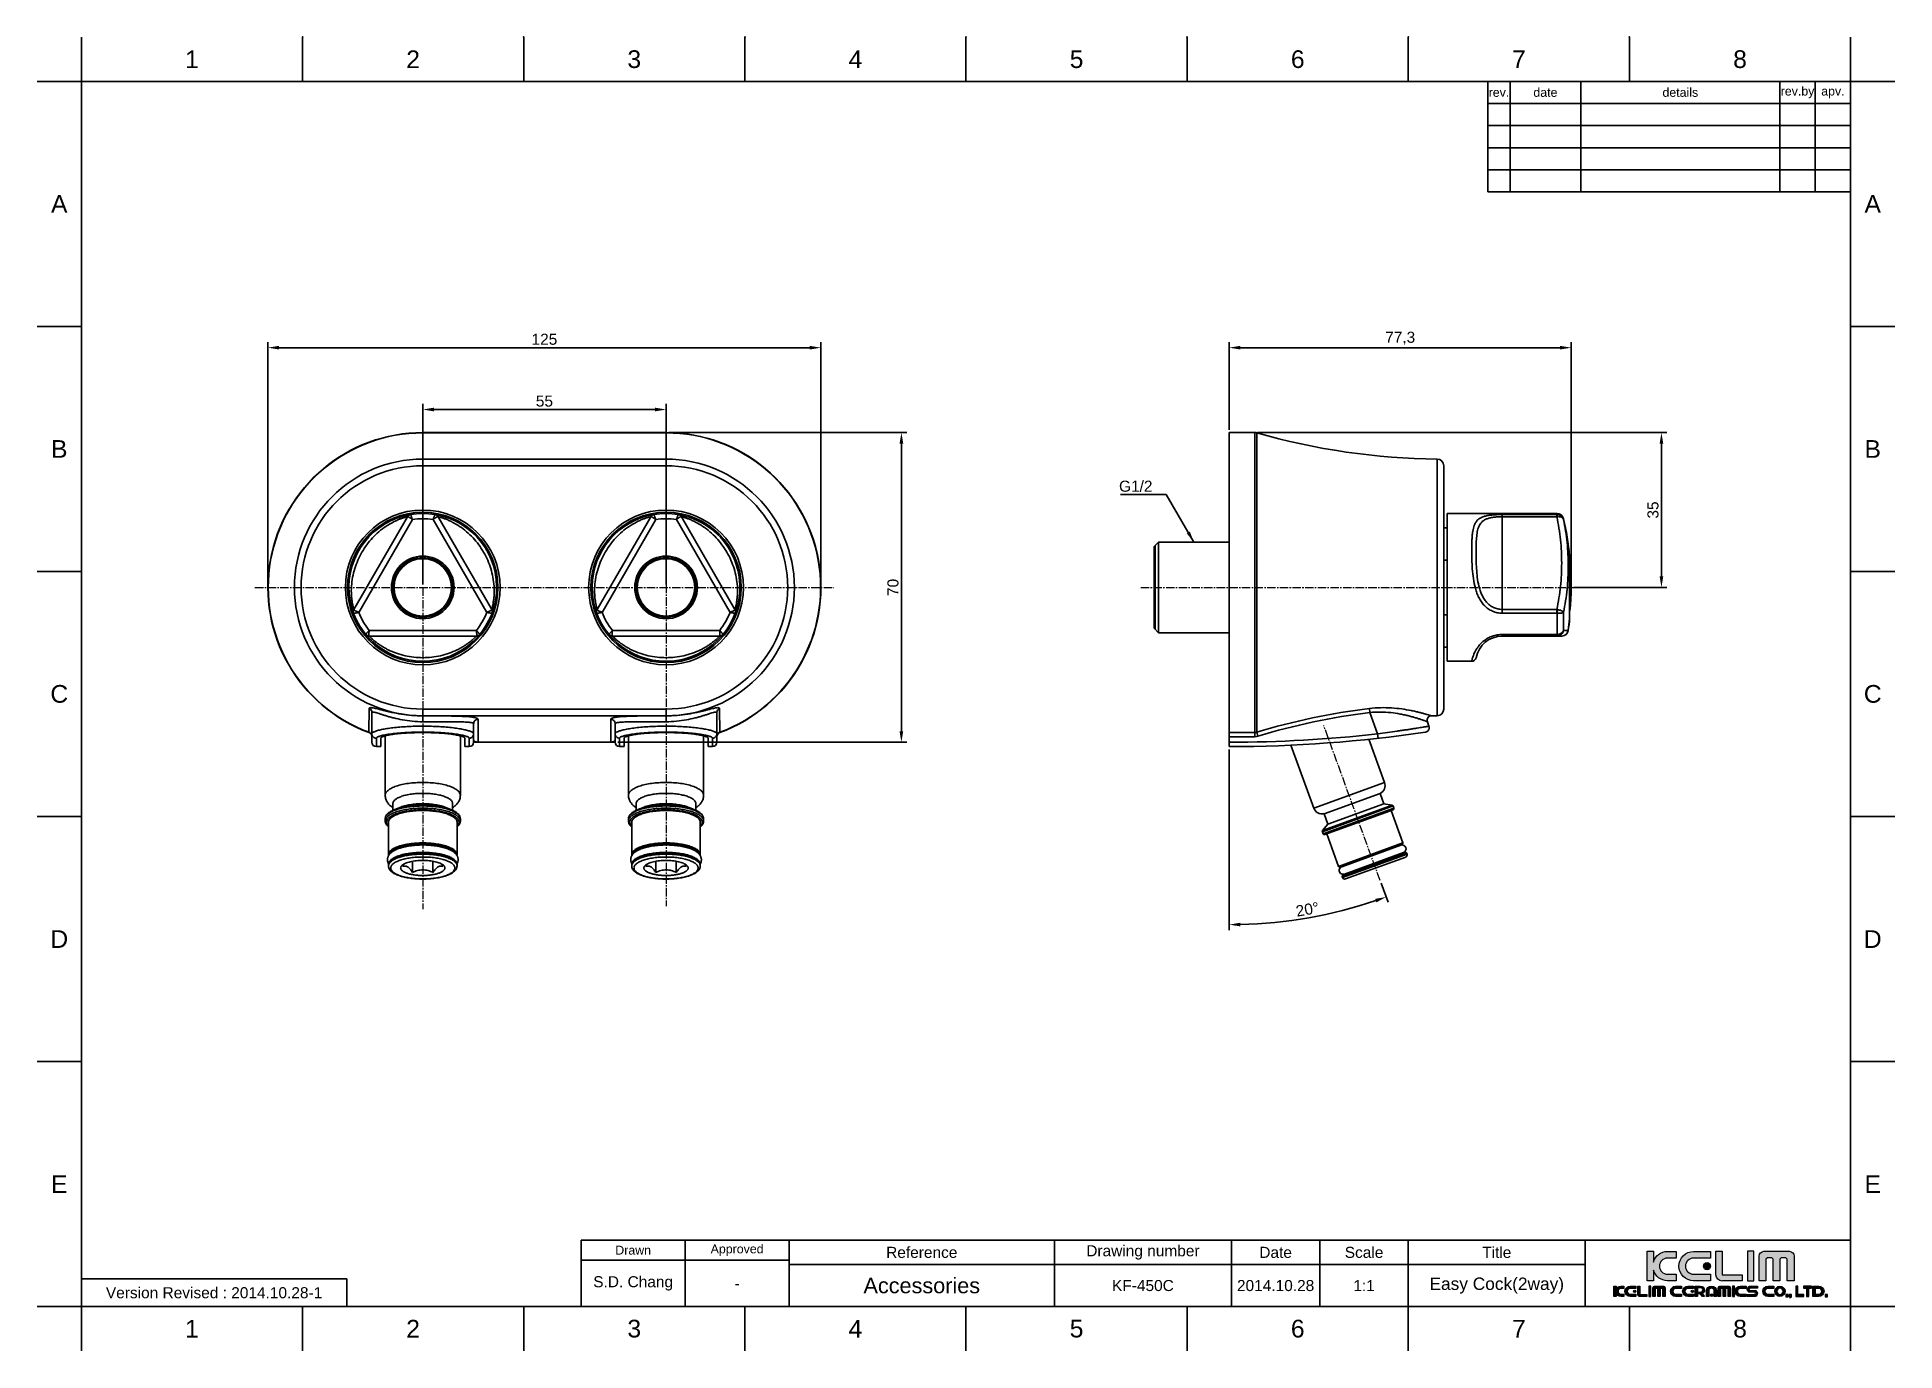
# Model space of a CAD drawing. Header units: millimetres. Extents: x 4599 to 5019, y 722 to 1019.
import ezdxf

# ---------------------------------------------------------------- set-up
doc = ezdxf.new("R2010")
doc.units = ezdxf.units.MM
doc.header["$LTSCALE"] = 0.1
doc.linetypes.add('CENTER2', pattern=[28.575, 19.05, -3.175, 3.175, -3.175])
for name, color, linetype in [('02___PRT_ALL_AXES', 7, 'Continuous'), ('DIM', 3, 'Continuous'), ('FORM', 7, 'Continuous'), ('MEMBER', 7, 'Continuous'), ('TEXT', 2, 'Continuous')]:
    doc.layers.add(name, color=color, linetype=linetype)
doc.layers.add('Cneter', color=1, linetype='CENTER2', lineweight=13)
doc.styles.get("Standard").update_dxf_attribs({"font": 'ARIAL.TTF'})
doc.dimstyles.new('ISO-25', dxfattribs={"dimtxt": 2.5, "dimasz": 2.5, "dimexe": 1.25, "dimexo": 0.625, "dimtad": 1, "dimtxsty": 'Standard', "dimcen": 2.5, "dimadec": 0, "dimazin": 0, "dimtfac": 1, "dimtmove": 0, "dimatfit": 3, "dimfxl": 1, "dimarcsym": 0})

msp = doc.modelspace()

# ---------------------------------------------------------------- texts
at = {"char_height": 4, "attachment_point": 5}
for s, width, insert in [('1', 50, (4634.294, 1013.845)), ('2', 50, (4684.294, 1013.845)), ('3', 50, (4734.294, 1013.845)), ('4', 50, (4784.294, 1013.845)), ('5', 50, (4834.294, 1013.845)), ('6', 50, (4884.294, 1013.845)), ('7', 50, (4934.294, 1013.845)), ('8', 50, (4984.294, 1013.845)), ('A', 10, (4604.294, 981.145)), ('A', 10, (5014.294, 981.145)), ('B', 10, (4604.294, 925.745)), ('B', 10, (5014.294, 925.745)), ('C', 10, (4604.294, 870.345)), ('C', 10, (5014.294, 870.345)), ('D', 10, (4604.294, 814.945)), ('D', 10, (5014.294, 814.945)), ('E', 10, (4604.294, 759.545)), ('E', 10, (5014.294, 759.545)), ('1', 50, (4634.294, 726.845)), ('2', 50, (4684.294, 726.845)), ('3', 50, (4734.294, 726.845)), ('4', 50, (4784.294, 726.845)), ('5', 50, (4834.294, 726.845)), ('6', 50, (4884.294, 726.845)), ('7', 50, (4934.294, 726.845)), ('8', 50, (4984.294, 726.845))]:
    msp.add_mtext_dynamic_manual_height_columns(s, width=width, gutter_width=12.5, heights=[0], dxfattribs=dict(at, insert=insert))
at = {"layer": 'DIM', "insert": (4851.459, 916.039), "char_height": 2.5, "attachment_point": 9}
msp.add_mtext('G1/2', dxfattribs=at)
at = {"layer": 'TEXT', "attachment_point": 5}
for s, width, insert, char_height in [('rev.', 5, (4929.794, 1006.345), 2), ('date', 16, (4940.294, 1006.345), 2), ('details', 45, (4970.794, 1006.345), 2), ('rev.by', 8, (4997.294, 1006.345), 2), ('apv.', 8, (5005.294, 1006.345), 2), ('Drawn', 23.5, (4734.044, 744.595), 2), ('Approved', 23.5, (4757.544, 744.595), 2), ('Reference', 60, (4799.294, 744.095), 2.5), ('Drawing number', 40, (4849.294, 744.095), 2.5), ('Date', 20, (4879.294, 744.095), 2.5), ('Scale', 20, (4899.294, 744.095), 2.5), ('Title', 40, (4929.294, 744.095), 2.5), ('Version Revised : 2014.10.28-1', 60, (4639.294, 734.97), 2.5), ('S.D. Chang', 23.5, (4734.044, 737.095), 2.5), ('-', 23.5, (4757.544, 737.095), 2.5), ('Accessories', 60, (4799.294, 736.595), 3.5), ('KF-450C', 40, (4849.294, 736.595), 2.5), ('2014.10.28', 20, (4879.294, 736.595), 2.5), ('1:1', 20, (4899.294, 736.595), 2.5), ('Easy Cock(2way)', 40, (4929.294, 736.595), 2.8)]:
    msp.add_mtext_dynamic_manual_height_columns(s, width=width, gutter_width=12.5, heights=[0], dxfattribs=dict(at, insert=insert, char_height=char_height))

# ---------------------------------------------------------------- blocks, each defined once
blk = doc.blocks.new('*D15')
at = {"layer": 'Defpoints', "color": 0}
for p in [(4776.48, 948.64), (4651.48, 894.44), (4776.48, 894.44)]:
    blk.add_point(p, dxfattribs=at)
at = {"layer": 'DIM', "color": 0, "lineweight": -2}
for p, q in [((4651.48, 895.07), (4651.48, 949.89)), ((4776.48, 895.07), (4776.48, 949.89)), ((4653.98, 948.64), (4773.98, 948.64))]:
    blk.add_line(p, q, dxfattribs=at)
at = {"layer": 'DIM', "color": 0}
for points in [[(4653.98, 949.06), (4653.98, 948.23), (4651.48, 948.64)], [(4773.98, 949.06), (4773.98, 948.23), (4776.48, 948.64)]]:
    blk.add_solid(points, dxfattribs=at)
at = {"layer": 'DIM', "color": 0, "insert": (4713.98, 950.54), "char_height": 2.5, "attachment_point": 5}
blk.add_mtext('125', dxfattribs=at)
blk = doc.blocks.new('*D16')
at = {"layer": 'Defpoints', "color": 0}
for p in [(4741.48, 929.44), (4729.98, 859.44), (4794.69, 859.44)]:
    blk.add_point(p, dxfattribs=at)
at = {"layer": 'DIM', "color": 0, "lineweight": -2}
for p, q in [((4742.1, 929.44), (4795.94, 929.44)), ((4794.69, 926.94), (4794.69, 861.94)), ((4730.6, 859.44), (4795.94, 859.44))]:
    blk.add_line(p, q, dxfattribs=at)
at = {"layer": 'DIM', "color": 0}
for points in [[(4794.27, 926.94), (4795.11, 926.94), (4794.69, 929.44)], [(4794.27, 861.94), (4795.11, 861.94), (4794.69, 859.44)]]:
    blk.add_solid(points, dxfattribs=at)
at = {"layer": 'DIM', "color": 0, "insert": (4792.79, 894.44), "char_height": 2.5, "attachment_point": 5, "rotation": 90}
blk.add_mtext('70', dxfattribs=at)
blk = doc.blocks.new('*D17')
at = {"layer": 'Defpoints', "color": 0}
for p in [(4741.48, 934.66), (4686.48, 894.44), (4741.48, 894.44)]:
    blk.add_point(p, dxfattribs=at)
at = {"layer": 'DIM', "color": 0, "lineweight": -2}
for p, q in [((4686.48, 895.07), (4686.48, 935.91)), ((4688.98, 934.66), (4738.98, 934.66)), ((4741.48, 895.07), (4741.48, 935.91))]:
    blk.add_line(p, q, dxfattribs=at)
at = {"layer": 'DIM', "color": 0}
for points in [[(4688.98, 935.08), (4688.98, 934.24), (4686.48, 934.66)], [(4738.98, 935.08), (4738.98, 934.24), (4741.48, 934.66)]]:
    blk.add_solid(points, dxfattribs=at)
at = {"layer": 'DIM', "color": 0, "insert": (4713.98, 936.56), "char_height": 2.5, "attachment_point": 5}
blk.add_mtext('55', dxfattribs=at)
blk = doc.blocks.new('*D19')
at = {"layer": 'Defpoints', "color": 0}
for p in [(4946.11, 948.64), (4868.81, 929.44), (4946.11, 894.44)]:
    blk.add_point(p, dxfattribs=at)
at = {"layer": 'DIM', "color": 0, "lineweight": -2}
for p, q in [((4868.81, 930.07), (4868.81, 949.89)), ((4946.11, 895.07), (4946.11, 949.89)), ((4871.31, 948.64), (4943.61, 948.64))]:
    blk.add_line(p, q, dxfattribs=at)
at = {"layer": 'DIM', "color": 0}
for points in [[(4871.31, 949.06), (4871.31, 948.23), (4868.81, 948.64)], [(4943.61, 949.06), (4943.61, 948.23), (4946.11, 948.64)]]:
    blk.add_solid(points, dxfattribs=at)
at = {"layer": 'DIM', "color": 0, "insert": (4907.46, 950.77), "char_height": 2.5, "attachment_point": 5}
blk.add_mtext('77,3', dxfattribs=at)
blk = doc.blocks.new('*D21')
at = {"layer": 'Defpoints', "color": 0}
for p in [(4868.81, 929.44), (4890.18, 863.22), (4868.81, 858.44), (4902.92, 828.19), (4880.85, 818.9)]:
    blk.add_point(p, dxfattribs=at)
at = {"layer": 'DIM', "color": 0, "lineweight": -2}
for p, q in [((4868.81, 857.82), (4868.81, 816.95)), ((4903.14, 827.61), (4904.71, 823.28))]:
    blk.add_line(p, q, dxfattribs=at)
blk.add_arc((4868.81, 921.92), 103.72, 271.381, 288.619, dxfattribs=at)
at = {"layer": 'DIM', "color": 0}
for points in [[(4901.79, 824.02), (4902.06, 823.23), (4904.29, 824.45)], [(4871.32, 817.81), (4871.31, 818.64), (4868.81, 818.2)]]:
    blk.add_solid(points, dxfattribs=at)
at = {"layer": 'DIM', "color": 0, "insert": (4886.49, 821.65), "char_height": 2.5, "attachment_point": 5, "rotation": 10}
blk.add_mtext('20°', dxfattribs=at)
blk = doc.blocks.new('*D25')
at = {"layer": 'Defpoints', "color": 0}
for p in [(4874.6, 929.44), (4946.11, 894.44), (4966.53, 894.44)]:
    blk.add_point(p, dxfattribs=at)
at = {"layer": 'DIM', "color": 0, "lineweight": -2}
for p, q in [((4875.23, 929.44), (4967.78, 929.44)), ((4966.53, 926.94), (4966.53, 896.94)), ((4946.74, 894.44), (4967.78, 894.44))]:
    blk.add_line(p, q, dxfattribs=at)
at = {"layer": 'DIM', "color": 0}
for points in [[(4966.11, 926.94), (4966.94, 926.94), (4966.53, 929.44)], [(4966.11, 896.94), (4966.94, 896.94), (4966.53, 894.44)]]:
    blk.add_solid(points, dxfattribs=at)
at = {"layer": 'DIM', "color": 0, "insert": (4964.62, 911.94), "char_height": 2.5, "attachment_point": 5, "rotation": 90}
blk.add_mtext('35', dxfattribs=at)

# ---------------------------------------------------------------- dimensions: what is measured, and where the dimension line sits
at = {"layer": 'DIM'}
dim = msp.add_linear_dim(base=(4776.479, 948.642), p1=(4651.479, 894.443), p2=(4776.479, 894.443), dimstyle='ISO-25', dxfattribs=at)
dim.commit()
dim.dimension.update_dxf_attribs({"geometry": '*D15', "text_midpoint": (4713.979, 948.642), "dimtype": 160})
for base, p1, p2, picture, middle in [((4946.112, 948.642), (4868.812, 929.443), (4946.112, 894.443), '*D19', (4907.462, 950.77)), ((4741.479, 934.659), (4686.479, 894.443), (4741.479, 894.443), '*D17', (4713.979, 936.555))]:
    dim = msp.add_linear_dim(base=base, p1=p1, p2=p2, dimstyle='ISO-25', dxfattribs=at)
    dim.commit()
    dim.dimension.update_dxf_attribs({"geometry": picture, "text_midpoint": middle})
for base, p1, p2, picture, middle in [((4794.69, 859.443), (4741.479, 929.443), (4729.979, 859.443), '*D16', (4792.789, 894.443)), ((4966.527, 894.443), (4874.6, 929.443), (4946.112, 894.443), '*D25', (4964.625, 911.943))]:
    dim = msp.add_linear_dim(base=base, p1=p1, p2=p2, angle=90, dimstyle='ISO-25', dxfattribs=at)
    dim.commit()
    dim.dimension.update_dxf_attribs({"geometry": picture, "text_midpoint": middle})
dim = msp.add_angular_dim_2l(base=(4880.853, 818.899), line1=((4868.812, 858.443), (4868.812, 929.443)), line2=((4902.924, 828.195), (4890.178, 863.215)), dimstyle='ISO-25', dxfattribs=at)
dim.commit()
dim.dimension.update_dxf_attribs({"geometry": '*D21', "text_midpoint": (4886.492, 821.646)})

# ---------------------------------------------------------------- hatches: boundary and pattern name
at = {"layer": 'TEXT'}
h = msp.add_hatch(color=2, dxfattribs=at)
h.dxf.hatch_style = 2
edge = h.paths.add_edge_path()
edge.add_spline(control_points=[(4969.824, 739.157), (4969.824, 739.157), (4967.894, 739.157), (4967.894, 739.157), (4966.88, 739.157), (4966.063, 739.975), (4966.063, 740.987), (4966.063, 742.002), (4966.88, 742.82), (4967.894, 742.82), (4967.894, 742.82), (4969.824, 742.82), (4969.824, 742.82), (4969.824, 742.82), (4969.824, 744.333), (4969.824, 744.333), (4969.824, 744.333), (4967.917, 744.333), (4967.917, 744.333), (4966.39, 744.333), (4965.11, 743.311), (4964.719, 741.911), (4964.719, 741.911), (4964.719, 744.381), (4964.719, 744.381), (4964.719, 744.381), (4963.307, 744.381), (4963.307, 744.381), (4963.307, 744.381), (4963.307, 737.643), (4963.307, 737.643), (4963.307, 737.643), (4964.719, 737.643), (4964.719, 737.643), (4964.719, 737.643), (4964.719, 740.115), (4964.719, 740.115), (4965.11, 738.717), (4966.39, 737.69), (4967.917, 737.69), (4967.917, 737.69), (4969.824, 737.69), (4969.824, 737.69), (4969.824, 737.69), (4969.824, 739.157), (4969.824, 739.157)], knot_values=[0, 0, 0, 0, 1, 1, 1, 2, 2, 2, 3, 3, 3, 4, 4, 4, 5, 5, 5, 6, 6, 6, 7, 7, 7, 8, 8, 8, 9, 9, 9, 10, 10, 10, 11, 11, 11, 12, 12, 12, 13, 13, 13, 14, 14, 14, 15, 15, 15, 15], degree=3, periodic=0)
h = msp.add_hatch(color=256, dxfattribs=at)
h.dxf.hatch_style = 2
edge = h.paths.add_edge_path()
edge.add_spline(control_points=[(4973.806, 737.69), (4973.806, 737.69), (4977.647, 737.69), (4977.647, 737.69), (4977.647, 737.69), (4977.647, 739.157), (4977.647, 739.157), (4977.647, 739.157), (4973.782, 739.157), (4973.782, 739.157), (4972.769, 739.157), (4971.952, 739.975), (4971.952, 740.987), (4971.952, 742.002), (4972.769, 742.82), (4973.782, 742.82), (4973.782, 742.82), (4977.647, 742.82), (4977.647, 742.82), (4977.647, 742.82), (4977.647, 744.333), (4977.647, 744.333), (4977.647, 744.333), (4973.806, 744.333), (4973.806, 744.333), (4971.97, 744.333), (4970.485, 742.851), (4970.485, 741.012), (4970.485, 739.178), (4971.97, 737.69), (4973.806, 737.69)], knot_values=[0, 0, 0, 0, 1, 1, 1, 2, 2, 2, 3, 3, 3, 4, 4, 4, 5, 5, 5, 6, 6, 6, 7, 7, 7, 8, 8, 8, 9, 9, 9, 10, 10, 10, 10], degree=3, periodic=0)
h = msp.add_hatch(color=2, dxfattribs=at)
h.dxf.hatch_style = 2
edge = h.paths.add_edge_path()
edge.add_spline(control_points=[(4980.251, 737.639), (4980.251, 737.639), (4984.79, 737.639), (4984.79, 737.639), (4984.79, 737.639), (4984.79, 739.052), (4984.79, 739.052), (4984.79, 739.052), (4980.261, 739.052), (4980.261, 739.052), (4980.261, 739.052), (4980.255, 739.037), (4980.255, 739.037), (4980.255, 739.037), (4980.255, 744.381), (4980.255, 744.381), (4980.255, 744.381), (4978.841, 744.381), (4978.841, 744.381), (4978.841, 744.381), (4978.841, 739.052), (4978.841, 739.052), (4978.841, 739.052), (4978.836, 739.058), (4978.836, 739.058), (4978.836, 738.272), (4979.472, 737.633), (4980.261, 737.633), (4980.261, 737.633), (4980.251, 737.639), (4980.251, 737.639)], knot_values=[0, 0, 0, 0, 1, 1, 1, 2, 2, 2, 3, 3, 3, 4, 4, 4, 5, 5, 5, 6, 6, 6, 7, 7, 7, 8, 8, 8, 9, 9, 9, 10, 10, 10, 10], degree=3, periodic=0)
h = msp.add_hatch(color=2, dxfattribs=at)
h.dxf.hatch_style = 2
h.paths.add_polyline_path([(4987.38, 744.381), (4985.967, 744.381), (4985.967, 737.643), (4987.38, 737.643)])
h = msp.add_hatch(color=2, dxfattribs=at)
h.dxf.hatch_style = 2
edge = h.paths.add_edge_path()
edge.add_spline(control_points=[(4995.454, 744.349), (4995.454, 744.349), (4989.702, 744.349), (4989.702, 744.349), (4989.11, 744.349), (4988.631, 743.873), (4988.631, 743.286), (4988.631, 743.286), (4988.631, 737.654), (4988.631, 737.654), (4988.631, 737.654), (4990.159, 737.654), (4990.159, 737.654), (4990.159, 737.654), (4990.159, 742.588), (4990.159, 742.588), (4990.159, 742.588), (4990.477, 742.909), (4990.477, 742.909), (4990.477, 742.909), (4991.502, 742.909), (4991.502, 742.909), (4991.502, 742.909), (4991.821, 742.588), (4991.821, 742.588), (4991.821, 742.588), (4991.821, 737.654), (4991.821, 737.654), (4991.821, 737.654), (4993.298, 737.654), (4993.298, 737.654), (4993.298, 737.654), (4993.298, 742.588), (4993.298, 742.588), (4993.298, 742.588), (4993.621, 742.909), (4993.621, 742.909), (4993.621, 742.909), (4994.642, 742.909), (4994.642, 742.909), (4994.642, 742.909), (4994.96, 742.588), (4994.96, 742.588), (4994.96, 742.588), (4994.96, 737.654), (4994.96, 737.654), (4994.96, 737.654), (4996.525, 737.654), (4996.525, 737.654), (4996.525, 737.654), (4996.525, 743.286), (4996.525, 743.286), (4996.525, 743.873), (4996.044, 744.349), (4995.454, 744.349)], knot_values=[0, 0, 0, 0, 1, 1, 1, 2, 2, 2, 3, 3, 3, 4, 4, 4, 5, 5, 5, 6, 6, 6, 7, 7, 7, 8, 8, 8, 9, 9, 9, 10, 10, 10, 11, 11, 11, 12, 12, 12, 13, 13, 13, 14, 14, 14, 15, 15, 15, 16, 16, 16, 17, 17, 17, 18, 18, 18, 18], degree=3, periodic=0)
h = msp.add_hatch(color=2, dxfattribs=at)
h.dxf.hatch_style = 2
edge = h.paths.add_edge_path()
edge.add_spline(control_points=[(4976.028, 740.987), (4976.028, 740.546), (4976.384, 740.184), (4976.827, 740.184), (4977.269, 740.184), (4977.628, 740.546), (4977.628, 740.987), (4977.628, 741.431), (4977.269, 741.787), (4976.827, 741.787), (4976.384, 741.787), (4976.028, 741.431), (4976.028, 740.987)], knot_values=[0, 0, 0, 0, 1, 1, 1, 2, 2, 2, 3, 3, 3, 4, 4, 4, 4], degree=3, periodic=0)
h = msp.add_hatch(color=2, dxfattribs=at)
h.dxf.hatch_style = 2
edge = h.paths.add_edge_path()
edge.add_spline(control_points=[(4956.256, 735.612), (4956.256, 735.612), (4956.256, 736.476), (4956.256, 736.476), (4956.256, 736.476), (4955.764, 736.476), (4955.764, 736.476), (4955.764, 736.476), (4955.764, 734.127), (4955.764, 734.127), (4955.764, 734.127), (4956.256, 734.127), (4956.256, 734.127), (4956.256, 734.127), (4956.256, 734.992), (4956.256, 734.992), (4956.392, 734.503), (4956.838, 734.143), (4957.372, 734.143), (4957.372, 734.143), (4958.037, 734.143), (4958.037, 734.143), (4958.037, 734.143), (4958.037, 734.654), (4958.037, 734.654), (4958.037, 734.654), (4957.364, 734.654), (4957.364, 734.654), (4957.01, 734.654), (4956.725, 734.94), (4956.725, 735.292), (4956.725, 735.647), (4957.01, 735.932), (4957.364, 735.932), (4957.364, 735.932), (4958.037, 735.932), (4958.037, 735.932), (4958.037, 735.932), (4958.037, 736.46), (4958.037, 736.46), (4958.037, 736.46), (4957.372, 736.46), (4957.372, 736.46), (4956.838, 736.46), (4956.392, 736.101), (4956.256, 735.612)], knot_values=[0, 0, 0, 0, 1, 1, 1, 2, 2, 2, 3, 3, 3, 4, 4, 4, 5, 5, 5, 6, 6, 6, 7, 7, 7, 8, 8, 8, 9, 9, 9, 10, 10, 10, 11, 11, 11, 12, 12, 12, 13, 13, 13, 14, 14, 14, 15, 15, 15, 15], degree=3, periodic=0)
h = msp.add_hatch(color=2, dxfattribs=at)
h.dxf.hatch_style = 2
edge = h.paths.add_edge_path()
edge.add_spline(control_points=[(4958.267, 735.302), (4958.267, 734.663), (4958.785, 734.143), (4959.426, 734.143), (4959.426, 734.143), (4960.765, 734.143), (4960.765, 734.143), (4960.765, 734.143), (4960.765, 734.654), (4960.765, 734.654), (4960.765, 734.654), (4959.418, 734.654), (4959.418, 734.654), (4959.064, 734.654), (4958.779, 734.94), (4958.779, 735.292), (4958.779, 735.647), (4959.064, 735.932), (4959.418, 735.932), (4959.418, 735.932), (4960.765, 735.932), (4960.765, 735.932), (4960.765, 735.932), (4960.765, 736.46), (4960.765, 736.46), (4960.765, 736.46), (4959.426, 736.46), (4959.426, 736.46), (4958.785, 736.46), (4958.267, 735.943), (4958.267, 735.302)], knot_values=[0, 0, 0, 0, 1, 1, 1, 2, 2, 2, 3, 3, 3, 4, 4, 4, 5, 5, 5, 6, 6, 6, 7, 7, 7, 8, 8, 8, 9, 9, 9, 10, 10, 10, 10], degree=3, periodic=0)
h = msp.add_hatch(color=2, dxfattribs=at)
h.dxf.hatch_style = 2
edge = h.paths.add_edge_path()
edge.add_spline(control_points=[(4960.201, 735.292), (4960.201, 735.139), (4960.325, 735.013), (4960.479, 735.013), (4960.634, 735.013), (4960.759, 735.139), (4960.759, 735.292), (4960.759, 735.447), (4960.634, 735.572), (4960.479, 735.572), (4960.325, 735.572), (4960.201, 735.447), (4960.201, 735.292)], knot_values=[0, 0, 0, 0, 1, 1, 1, 2, 2, 2, 3, 3, 3, 4, 4, 4, 4], degree=3, periodic=0)
h = msp.add_hatch(color=2, dxfattribs=at)
h.dxf.hatch_style = 2
edge = h.paths.add_edge_path()
edge.add_spline(control_points=[(4961.675, 734.613), (4961.675, 734.613), (4961.675, 736.476), (4961.675, 736.476), (4961.675, 736.476), (4961.182, 736.476), (4961.182, 736.476), (4961.182, 736.476), (4961.182, 734.618), (4961.182, 734.618), (4961.182, 734.618), (4961.18, 734.62), (4961.18, 734.62), (4961.18, 734.346), (4961.402, 734.123), (4961.677, 734.123), (4961.677, 734.123), (4961.673, 734.125), (4961.673, 734.125), (4961.673, 734.125), (4963.257, 734.125), (4963.257, 734.125), (4963.257, 734.125), (4963.257, 734.618), (4963.257, 734.618), (4963.257, 734.618), (4961.677, 734.618), (4961.677, 734.618), (4961.677, 734.618), (4961.675, 734.613), (4961.675, 734.613)], knot_values=[0, 0, 0, 0, 1, 1, 1, 2, 2, 2, 3, 3, 3, 4, 4, 4, 5, 5, 5, 6, 6, 6, 7, 7, 7, 8, 8, 8, 9, 9, 9, 10, 10, 10, 10], degree=3, periodic=0)
h = msp.add_hatch(color=2, dxfattribs=at)
h.dxf.hatch_style = 2
h.paths.add_polyline_path([(4963.667, 734.127), (4964.16, 734.127), (4964.16, 736.476), (4963.667, 736.476)])
h = msp.add_hatch(color=2, dxfattribs=at)
h.dxf.hatch_style = 2
edge = h.paths.add_edge_path()
edge.add_spline(control_points=[(4966.976, 736.465), (4966.976, 736.465), (4964.97, 736.465), (4964.97, 736.465), (4964.763, 736.465), (4964.596, 736.299), (4964.596, 736.095), (4964.596, 736.095), (4964.596, 734.13), (4964.596, 734.13), (4964.596, 734.13), (4965.129, 734.13), (4965.129, 734.13), (4965.129, 734.13), (4965.129, 735.852), (4965.129, 735.852), (4965.129, 735.852), (4965.24, 735.963), (4965.24, 735.963), (4965.24, 735.963), (4965.598, 735.963), (4965.598, 735.963), (4965.598, 735.963), (4965.709, 735.852), (4965.709, 735.852), (4965.709, 735.852), (4965.709, 734.13), (4965.709, 734.13), (4965.709, 734.13), (4966.224, 734.13), (4966.224, 734.13), (4966.224, 734.13), (4966.224, 735.852), (4966.224, 735.852), (4966.224, 735.852), (4966.337, 735.963), (4966.337, 735.963), (4966.337, 735.963), (4966.692, 735.963), (4966.692, 735.963), (4966.692, 735.963), (4966.803, 735.852), (4966.803, 735.852), (4966.803, 735.852), (4966.803, 734.13), (4966.803, 734.13), (4966.803, 734.13), (4967.35, 734.13), (4967.35, 734.13), (4967.35, 734.13), (4967.35, 736.095), (4967.35, 736.095), (4967.35, 736.299), (4967.181, 736.465), (4966.976, 736.465)], knot_values=[0, 0, 0, 0, 1, 1, 1, 2, 2, 2, 3, 3, 3, 4, 4, 4, 5, 5, 5, 6, 6, 6, 7, 7, 7, 8, 8, 8, 9, 9, 9, 10, 10, 10, 11, 11, 11, 12, 12, 12, 13, 13, 13, 14, 14, 14, 15, 15, 15, 16, 16, 16, 17, 17, 17, 18, 18, 18, 18], degree=3, periodic=0)
h = msp.add_hatch(color=2, dxfattribs=at)
h.dxf.hatch_style = 2
edge = h.paths.add_edge_path()
edge.add_spline(control_points=[(4968.581, 735.302), (4968.581, 734.663), (4969.099, 734.143), (4969.74, 734.143), (4969.74, 734.143), (4971.079, 734.143), (4971.079, 734.143), (4971.079, 734.143), (4971.079, 734.654), (4971.079, 734.654), (4971.079, 734.654), (4969.731, 734.654), (4969.731, 734.654), (4969.378, 734.654), (4969.093, 734.94), (4969.093, 735.292), (4969.093, 735.647), (4969.378, 735.932), (4969.731, 735.932), (4969.731, 735.932), (4971.079, 735.932), (4971.079, 735.932), (4971.079, 735.932), (4971.079, 736.46), (4971.079, 736.46), (4971.079, 736.46), (4969.74, 736.46), (4969.74, 736.46), (4969.099, 736.46), (4968.581, 735.943), (4968.581, 735.302)], knot_values=[0, 0, 0, 0, 1, 1, 1, 2, 2, 2, 3, 3, 3, 4, 4, 4, 5, 5, 5, 6, 6, 6, 7, 7, 7, 8, 8, 8, 9, 9, 9, 10, 10, 10, 10], degree=3, periodic=0)
h = msp.add_hatch(color=2, dxfattribs=at)
h.dxf.hatch_style = 2
edge = h.paths.add_edge_path()
edge.add_spline(control_points=[(4971.31, 735.302), (4971.31, 734.663), (4971.827, 734.143), (4972.468, 734.143), (4972.468, 734.143), (4973.807, 734.143), (4973.807, 734.143), (4973.807, 734.143), (4973.807, 734.654), (4973.807, 734.654), (4973.807, 734.654), (4972.459, 734.654), (4972.459, 734.654), (4972.106, 734.654), (4971.821, 734.94), (4971.821, 735.292), (4971.821, 735.647), (4972.106, 735.932), (4972.459, 735.932), (4972.459, 735.932), (4973.807, 735.932), (4973.807, 735.932), (4973.807, 735.932), (4973.807, 736.46), (4973.807, 736.46), (4973.807, 736.46), (4972.468, 736.46), (4972.468, 736.46), (4971.827, 736.46), (4971.31, 735.943), (4971.31, 735.302)], knot_values=[0, 0, 0, 0, 1, 1, 1, 2, 2, 2, 3, 3, 3, 4, 4, 4, 5, 5, 5, 6, 6, 6, 7, 7, 7, 8, 8, 8, 9, 9, 9, 10, 10, 10, 10], degree=3, periodic=0)
h = msp.add_hatch(color=2, dxfattribs=at)
h.dxf.hatch_style = 2
edge = h.paths.add_edge_path()
edge.add_spline(control_points=[(4973.243, 735.292), (4973.243, 735.139), (4973.367, 735.013), (4973.521, 735.013), (4973.675, 735.013), (4973.801, 735.139), (4973.801, 735.292), (4973.801, 735.447), (4973.675, 735.572), (4973.521, 735.572), (4973.367, 735.572), (4973.243, 735.447), (4973.243, 735.292)], knot_values=[0, 0, 0, 0, 1, 1, 1, 2, 2, 2, 3, 3, 3, 4, 4, 4, 4], degree=3, periodic=0)
h = msp.add_hatch(color=2, dxfattribs=at)
h.dxf.hatch_style = 2
edge = h.paths.add_edge_path()
edge.add_spline(control_points=[(4976.296, 735.611), (4976.296, 736.088), (4975.858, 736.476), (4975.317, 736.476), (4975.317, 736.476), (4974.678, 736.476), (4974.678, 736.476), (4974.678, 736.476), (4974.185, 736.476), (4974.185, 736.476), (4974.185, 736.476), (4974.185, 736.094), (4974.185, 736.094), (4974.185, 736.094), (4974.185, 735.139), (4974.185, 735.139), (4974.185, 735.139), (4974.185, 734.745), (4974.185, 734.745), (4974.185, 734.745), (4974.185, 734.127), (4974.185, 734.127), (4974.185, 734.127), (4974.678, 734.127), (4974.678, 734.127), (4974.678, 734.127), (4974.678, 734.745), (4974.678, 734.745), (4974.678, 734.745), (4975.278, 734.745), (4975.278, 734.745), (4975.278, 734.745), (4975.802, 734.127), (4975.802, 734.127), (4975.802, 734.127), (4976.295, 734.127), (4976.295, 734.127), (4976.295, 734.127), (4975.709, 734.817), (4975.709, 734.817), (4976.055, 734.951), (4976.296, 735.255), (4976.296, 735.611)], knot_values=[0, 0, 0, 0, 1, 1, 1, 2, 2, 2, 3, 3, 3, 4, 4, 4, 5, 5, 5, 6, 6, 6, 7, 7, 7, 8, 8, 8, 9, 9, 9, 10, 10, 10, 11, 11, 11, 12, 12, 12, 13, 13, 13, 14, 14, 14, 14], degree=3, periodic=0)
edge = h.paths.add_edge_path()
edge.add_spline(control_points=[(4975.325, 735.139), (4975.325, 735.139), (4974.678, 735.139), (4974.678, 735.139), (4974.678, 735.139), (4974.678, 736.094), (4974.678, 736.094), (4974.678, 736.094), (4975.325, 736.094), (4975.325, 736.094), (4975.623, 736.094), (4975.864, 735.881), (4975.864, 735.617), (4975.864, 735.353), (4975.623, 735.139), (4975.325, 735.139)], knot_values=[0, 0, 0, 0, 1, 1, 1, 2, 2, 2, 3, 3, 3, 4, 4, 4, 5, 5, 5, 5], degree=3, periodic=0)
h = msp.add_hatch(color=2, dxfattribs=at)
h.dxf.hatch_style = 2
edge = h.paths.add_edge_path()
edge.add_spline(control_points=[(4977.851, 736.46), (4977.212, 736.46), (4976.693, 735.98), (4976.693, 735.386), (4976.693, 735.386), (4976.693, 734.143), (4976.693, 734.143), (4976.693, 734.143), (4977.204, 734.143), (4977.204, 734.143), (4977.204, 734.143), (4977.204, 735.394), (4977.204, 735.394), (4977.204, 735.72), (4977.49, 735.986), (4977.842, 735.986), (4978.197, 735.986), (4978.482, 735.721), (4978.482, 735.394), (4978.482, 735.394), (4978.482, 734.143), (4978.482, 734.143), (4978.482, 734.143), (4979.01, 734.143), (4979.01, 734.143), (4979.01, 734.143), (4979.01, 735.386), (4979.01, 735.386), (4979.01, 735.98), (4978.493, 736.46), (4977.851, 736.46)], knot_values=[0, 0, 0, 0, 1, 1, 1, 2, 2, 2, 3, 3, 3, 4, 4, 4, 5, 5, 5, 6, 6, 6, 7, 7, 7, 8, 8, 8, 9, 9, 9, 10, 10, 10, 10], degree=3, periodic=0)
h = msp.add_hatch(color=2, dxfattribs=at)
h.dxf.hatch_style = 2
edge = h.paths.add_edge_path()
edge.add_spline(control_points=[(4981.75, 736.465), (4981.75, 736.465), (4979.744, 736.465), (4979.744, 736.465), (4979.538, 736.465), (4979.371, 736.299), (4979.371, 736.095), (4979.371, 736.095), (4979.371, 734.13), (4979.371, 734.13), (4979.371, 734.13), (4979.904, 734.13), (4979.904, 734.13), (4979.904, 734.13), (4979.904, 735.852), (4979.904, 735.852), (4979.904, 735.852), (4980.015, 735.963), (4980.015, 735.963), (4980.015, 735.963), (4980.372, 735.963), (4980.372, 735.963), (4980.372, 735.963), (4980.484, 735.852), (4980.484, 735.852), (4980.484, 735.852), (4980.484, 734.13), (4980.484, 734.13), (4980.484, 734.13), (4980.999, 734.13), (4980.999, 734.13), (4980.999, 734.13), (4980.999, 735.852), (4980.999, 735.852), (4980.999, 735.852), (4981.111, 735.963), (4981.111, 735.963), (4981.111, 735.963), (4981.467, 735.963), (4981.467, 735.963), (4981.467, 735.963), (4981.578, 735.852), (4981.578, 735.852), (4981.578, 735.852), (4981.578, 734.13), (4981.578, 734.13), (4981.578, 734.13), (4982.124, 734.13), (4982.124, 734.13), (4982.124, 734.13), (4982.124, 736.095), (4982.124, 736.095), (4982.124, 736.299), (4981.956, 736.465), (4981.75, 736.465)], knot_values=[0, 0, 0, 0, 1, 1, 1, 2, 2, 2, 3, 3, 3, 4, 4, 4, 5, 5, 5, 6, 6, 6, 7, 7, 7, 8, 8, 8, 9, 9, 9, 10, 10, 10, 11, 11, 11, 12, 12, 12, 13, 13, 13, 14, 14, 14, 15, 15, 15, 16, 16, 16, 17, 17, 17, 18, 18, 18, 18], degree=3, periodic=0)
h = msp.add_hatch(color=2, dxfattribs=at)
h.dxf.hatch_style = 2
h.paths.add_polyline_path([(4982.555, 734.127), (4983.048, 734.127), (4983.048, 736.476), (4982.555, 736.476)])
h = msp.add_hatch(color=2, dxfattribs=at)
h.dxf.hatch_style = 2
edge = h.paths.add_edge_path()
edge.add_spline(control_points=[(4983.192, 735.302), (4983.192, 734.663), (4983.71, 734.143), (4984.351, 734.143), (4984.351, 734.143), (4985.69, 734.143), (4985.69, 734.143), (4985.69, 734.143), (4985.69, 734.654), (4985.69, 734.654), (4985.69, 734.654), (4984.342, 734.654), (4984.342, 734.654), (4983.989, 734.654), (4983.704, 734.94), (4983.704, 735.292), (4983.704, 735.647), (4983.989, 735.932), (4984.342, 735.932), (4984.342, 735.932), (4985.69, 735.932), (4985.69, 735.932), (4985.69, 735.932), (4985.69, 736.46), (4985.69, 736.46), (4985.69, 736.46), (4984.351, 736.46), (4984.351, 736.46), (4983.71, 736.46), (4983.192, 735.943), (4983.192, 735.302)], knot_values=[0, 0, 0, 0, 1, 1, 1, 2, 2, 2, 3, 3, 3, 4, 4, 4, 5, 5, 5, 6, 6, 6, 7, 7, 7, 8, 8, 8, 9, 9, 9, 10, 10, 10, 10], degree=3, periodic=0)
h = msp.add_hatch(color=2, dxfattribs=at)
h.dxf.hatch_style = 2
edge = h.paths.add_edge_path()
edge.add_spline(control_points=[(4985.938, 735.744), (4985.938, 735.027), (4986.668, 735.088), (4986.668, 735.088), (4986.668, 735.088), (4986.686, 735.088), (4986.686, 735.088), (4986.686, 735.088), (4987.472, 735.088), (4987.472, 735.088), (4987.472, 735.088), (4987.614, 735.088), (4987.614, 735.088), (4987.614, 735.088), (4987.804, 735.057), (4987.804, 734.873), (4987.804, 734.689), (4987.68, 734.618), (4987.613, 734.618), (4987.613, 734.618), (4985.938, 734.618), (4985.938, 734.618), (4985.938, 734.618), (4985.938, 734.144), (4985.938, 734.144), (4985.938, 734.144), (4987.602, 734.144), (4987.602, 734.144), (4987.602, 734.144), (4988.221, 734.143), (4988.221, 734.861), (4988.221, 735.579), (4987.491, 735.517), (4987.491, 735.517), (4987.491, 735.517), (4987.472, 735.517), (4987.472, 735.517), (4987.472, 735.517), (4986.686, 735.517), (4986.686, 735.517), (4986.686, 735.517), (4986.545, 735.517), (4986.545, 735.517), (4986.545, 735.517), (4986.354, 735.547), (4986.354, 735.731), (4986.354, 735.915), (4986.478, 735.986), (4986.545, 735.986), (4986.545, 735.986), (4988.221, 735.986), (4988.221, 735.986), (4988.221, 735.986), (4988.221, 736.46), (4988.221, 736.46), (4988.221, 736.46), (4986.556, 736.46), (4986.556, 736.46), (4986.556, 736.46), (4985.938, 736.461), (4985.938, 735.744)], knot_values=[0, 0, 0, 0, 1, 1, 1, 2, 2, 2, 3, 3, 3, 4, 4, 4, 5, 5, 5, 6, 6, 6, 7, 7, 7, 8, 8, 8, 9, 9, 9, 10, 10, 10, 11, 11, 11, 12, 12, 12, 13, 13, 13, 14, 14, 14, 15, 15, 15, 16, 16, 16, 17, 17, 17, 18, 18, 18, 19, 19, 19, 20, 20, 20, 20], degree=3, periodic=0)
h = msp.add_hatch(color=2, dxfattribs=at)
h.dxf.hatch_style = 2
edge = h.paths.add_edge_path()
edge.add_spline(control_points=[(4989.413, 735.302), (4989.413, 734.663), (4989.931, 734.143), (4990.571, 734.143), (4990.571, 734.143), (4991.911, 734.143), (4991.911, 734.143), (4991.911, 734.143), (4991.911, 734.654), (4991.911, 734.654), (4991.911, 734.654), (4990.563, 734.654), (4990.563, 734.654), (4990.21, 734.654), (4989.924, 734.94), (4989.924, 735.292), (4989.924, 735.647), (4990.21, 735.932), (4990.563, 735.932), (4990.563, 735.932), (4991.911, 735.932), (4991.911, 735.932), (4991.911, 735.932), (4991.911, 736.46), (4991.911, 736.46), (4991.911, 736.46), (4990.571, 736.46), (4990.571, 736.46), (4989.931, 736.46), (4989.413, 735.943), (4989.413, 735.302)], knot_values=[0, 0, 0, 0, 1, 1, 1, 2, 2, 2, 3, 3, 3, 4, 4, 4, 5, 5, 5, 6, 6, 6, 7, 7, 7, 8, 8, 8, 9, 9, 9, 10, 10, 10, 10], degree=3, periodic=0)
h = msp.add_hatch(color=2, dxfattribs=at)
h.dxf.hatch_style = 2
edge = h.paths.add_edge_path()
edge.add_spline(control_points=[(4993.325, 736.46), (4992.685, 736.46), (4992.166, 735.942), (4992.166, 735.302), (4992.166, 734.663), (4992.685, 734.144), (4993.325, 734.144), (4993.964, 734.144), (4994.483, 734.663), (4994.483, 735.302), (4994.483, 735.942), (4993.964, 736.46), (4993.325, 736.46)], knot_values=[0, 0, 0, 0, 1, 1, 1, 2, 2, 2, 3, 3, 3, 4, 4, 4, 4], degree=3, periodic=0)
edge = h.paths.add_edge_path()
edge.add_spline(control_points=[(4993.325, 734.594), (4992.934, 734.594), (4992.617, 734.912), (4992.617, 735.302), (4992.617, 735.694), (4992.934, 736.01), (4993.325, 736.01), (4993.716, 736.01), (4994.033, 735.694), (4994.033, 735.302), (4994.033, 734.912), (4993.716, 734.594), (4993.325, 734.594)], knot_values=[0, 0, 0, 0, 1, 1, 1, 2, 2, 2, 3, 3, 3, 4, 4, 4, 4], degree=3, periodic=0)
h = msp.add_hatch(color=2, dxfattribs=at)
h.dxf.hatch_style = 2
h.paths.add_polyline_path([(4997.372, 736.476), (4996.879, 736.476), (4996.879, 734.62), (4996.879, 734.127), (4997.372, 734.127), (4998.697, 734.127), (4998.697, 734.62), (4997.372, 734.62)])
h = msp.add_hatch(color=2, dxfattribs=at)
h.dxf.hatch_style = 2
h.paths.add_polyline_path([(4999.318, 736.476), (4998.656, 736.476), (4998.656, 735.983), (4999.318, 735.983), (4999.318, 734.127), (4999.811, 734.127), (4999.811, 735.983), (5000.474, 735.983), (5000.474, 736.476), (4999.811, 736.476)])
h = msp.add_hatch(color=2, dxfattribs=at)
h.dxf.hatch_style = 2
edge = h.paths.add_edge_path()
edge.add_spline(control_points=[(5002.13, 736.468), (5002.13, 736.468), (5000.79, 736.468), (5000.79, 736.468), (5000.79, 736.468), (5000.79, 734.151), (5000.79, 734.151), (5000.79, 734.151), (5002.13, 734.151), (5002.13, 734.151), (5002.77, 734.151), (5003.288, 734.669), (5003.288, 735.31), (5003.288, 735.949), (5002.77, 736.468), (5002.13, 736.468)], knot_values=[0, 0, 0, 0, 1, 1, 1, 2, 2, 2, 3, 3, 3, 4, 4, 4, 5, 5, 5, 5], degree=3, periodic=0)
edge = h.paths.add_edge_path()
edge.add_spline(control_points=[(5002.138, 734.68), (5002.138, 734.68), (5001.283, 734.68), (5001.283, 734.68), (5001.283, 734.68), (5001.283, 735.956), (5001.283, 735.956), (5001.283, 735.956), (5002.138, 735.956), (5002.138, 735.956), (5002.492, 735.956), (5002.776, 735.672), (5002.776, 735.319), (5002.776, 734.965), (5002.492, 734.68), (5002.138, 734.68)], knot_values=[0, 0, 0, 0, 1, 1, 1, 2, 2, 2, 3, 3, 3, 4, 4, 4, 5, 5, 5, 5], degree=3, periodic=0)
h = msp.add_hatch(color=2, dxfattribs=at)
h.dxf.hatch_style = 2
edge = h.paths.add_edge_path()
edge.add_spline(control_points=[(4977.86, 734.719), (4977.705, 734.719), (4977.581, 734.595), (4977.581, 734.44), (4977.581, 734.287), (4977.705, 734.16), (4977.86, 734.16), (4978.014, 734.16), (4978.139, 734.287), (4978.139, 734.44), (4978.139, 734.595), (4978.014, 734.719), (4977.86, 734.719)], knot_values=[0, 0, 0, 0, 1, 1, 1, 2, 2, 2, 3, 3, 3, 4, 4, 4, 4], degree=3, periodic=0)
h = msp.add_hatch(color=2, dxfattribs=at)
h.dxf.hatch_style = 2
h.paths.add_polyline_path([(4994.675, 734.053), (4995.187, 734.053), (4995.187, 734.565), (4994.675, 734.565)])
h = msp.add_hatch(color=2, dxfattribs=at)
h.dxf.hatch_style = 2
h.paths.add_polyline_path([(4995.422, 734.053), (4995.627, 734.053), (4995.483, 733.93), (4995.79, 733.93), (4995.934, 734.053), (4995.934, 734.565), (4995.422, 734.565)])
h = msp.add_hatch(color=2, dxfattribs=at)
h.dxf.hatch_style = 2
h.paths.add_polyline_path([(5003.556, 734.053), (5004.068, 734.053), (5004.068, 734.565), (5003.556, 734.565)])

# ---------------------------------------------------------------- linework, layer by layer
for p, q in [((4609.294, 1008.845), (4609.294, 1018.845)), ((4659.294, 1008.845), (4659.294, 1018.845)), ((4709.294, 1008.845), (4709.294, 1018.845)), ((4759.294, 1008.845), (4759.294, 1018.845)), ((4809.294, 1008.845), (4809.294, 1018.845)), ((4859.294, 1008.845), (4859.294, 1018.845)), ((4909.294, 1008.845), (4909.294, 1018.845)), ((4959.294, 1008.845), (4959.294, 1018.845)), ((5009.294, 1008.845), (5009.294, 1018.845)), ((4609.294, 1008.845), (4599.294, 1008.845)), ((5009.294, 1008.845), (4609.294, 1008.845)), ((4609.294, 1008.845), (4609.294, 731.845)), ((5009.294, 731.845), (5009.294, 1008.845)), ((5009.294, 1008.845), (5019.294, 1008.845)), ((4609.294, 953.445), (4599.294, 953.445)), ((5009.294, 953.445), (5019.294, 953.445)), ((4609.294, 898.045), (4599.294, 898.045)), ((5009.294, 898.045), (5019.294, 898.045)), ((4609.294, 842.645), (4599.294, 842.645)), ((5009.294, 842.645), (5019.294, 842.645)), ((4609.294, 787.245), (4599.294, 787.245)), ((5009.294, 787.245), (5019.294, 787.245)), ((4609.294, 731.845), (4599.294, 731.845)), ((4609.294, 731.845), (5009.294, 731.845)), ((4609.294, 731.845), (4609.294, 721.845)), ((4659.294, 731.845), (4659.294, 721.845)), ((4709.294, 731.845), (4709.294, 721.845)), ((4759.294, 731.845), (4759.294, 721.845)), ((4809.294, 731.845), (4809.294, 721.845)), ((4859.294, 731.845), (4859.294, 721.845)), ((4909.294, 731.845), (4909.294, 721.845)), ((4959.294, 731.845), (4959.294, 721.845)), ((5009.294, 731.845), (5019.294, 731.845)), ((5009.294, 731.845), (5009.294, 721.845))]:
    msp.add_line(p, q)
at = {"color": 9, "linetype": 'Continuous'}
for p, q in [((4686.479, 921.95), (4686.479, 929.443)), ((4741.479, 929.385), (4686.479, 929.385)), ((4741.479, 921.95), (4741.479, 929.443)), ((4874.6, 929.443), (4874.6, 860.683)), ((4875.014, 929.385), (4875.014, 861.687)), ((4686.479, 921.95), (4741.479, 921.95)), ((4915.826, 865.436), (4915.826, 923.45)), ((4684.134, 909.798), (4672.008, 888.797)), ((4700.949, 888.797), (4688.823, 909.798)), ((4930.512, 888.612), (4930.512, 910.911)), ((4930.512, 910.911), (4942.882, 910.911)), ((4930.512, 910.425), (4942.882, 910.425)), ((4942.882, 910.911), (4942.882, 910.425)), ((4942.925, 910.911), (4942.925, 911.143)), ((4944.388, 909.798), (4944.388, 909.976)), ((4945.774, 887.363), (4945.774, 901.523)), ((4942.882, 889.461), (4930.512, 889.461)), ((4942.882, 888.612), (4930.512, 888.612)), ((4942.882, 889.461), (4942.882, 888.612)), ((4942.925, 883.808), (4942.925, 888.61)), ((4944.388, 884.735), (4944.388, 888.797)), ((4674.353, 884.735), (4698.604, 884.735)), ((4930.512, 883.806), (4942.882, 883.806)), ((4930.512, 883.806), (4930.512, 883.443)), ((4942.882, 883.806), (4942.882, 883.443)), ((4944.388, 884.735), (4945.456, 884.735)), ((4674.38, 867.074), (4674.313, 861.687)), ((4686.479, 865.436), (4686.479, 866.936)), ((4741.479, 866.936), (4686.479, 866.936)), ((4686.479, 865.418), (4686.479, 864.076)), ((4741.479, 865.436), (4741.479, 866.936)), ((4741.479, 865.418), (4741.479, 864.076)), ((4753.644, 861.687), (4753.577, 867.074)), ((4900.495, 867.074), (4900.604, 866.165)), ((4900.604, 866.165), (4902.363, 861.332)), ((4674.313, 861.687), (4674.326, 861.621)), ((4698.979, 859.443), (4698.979, 864.619)), ((4728.979, 864.619), (4728.979, 859.443)), ((4753.631, 861.621), (4753.644, 861.687)), ((4874.6, 861.621), (4868.812, 861.621)), ((4875.014, 861.687), (4875.289, 860.786)), ((4902.363, 861.332), (4902.475, 860.338)), ((4675.979, 858.443), (4675.979, 860.338)), ((4696.979, 860.338), (4696.979, 858.443)), ((4698.979, 859.463), (4728.979, 859.463)), ((4730.979, 858.443), (4730.979, 860.338)), ((4751.979, 860.338), (4751.979, 858.443)), ((4874.6, 860.683), (4868.812, 860.683)), ((4903.905, 850.351), (4887.931, 844.537)), ((4905.841, 845.034), (4889.866, 839.219)), ((4905.61, 845.227), (4889.919, 839.516)), ((4906.021, 844.54), (4890.046, 838.725)), ((4908.086, 836.672), (4893.521, 831.37)), ((4908.907, 834.416), (4894.342, 829.115)), ((4909.01, 834.134), (4894.444, 828.833))]:
    msp.add_line(p, q, dxfattribs=at)
at = {"color": 7, "linetype": 'Continuous'}
for p, q in [((4741.479, 929.443), (4686.479, 929.443)), ((4868.812, 858.443), (4868.812, 929.443)), ((4868.812, 929.443), (4874.6, 929.443)), ((4874.6, 929.443), (4875.014, 929.385)), ((4686.479, 923.45), (4741.479, 923.45)), ((4917.312, 866.936), (4917.312, 921.95)), ((4683.004, 910.425), (4670.901, 889.461)), ((4702.056, 889.461), (4689.953, 910.425)), ((4942.925, 911.143), (4918.112, 911.143)), ((4851.812, 903.693), (4852.812, 904.693)), ((4851.812, 885.193), (4851.812, 903.693)), ((4852.062, 903.943), (4852.062, 884.943)), ((4852.812, 884.193), (4852.812, 904.693)), ((4868.812, 904.693), (4852.812, 904.693)), ((4918.112, 900.628), (4917.312, 900.628)), ((4945.775, 901.493), (4945.774, 901.523)), ((4945.775, 887.393), (4945.775, 901.493)), ((4918.112, 888.258), (4917.312, 888.258)), ((4945.775, 887.393), (4945.774, 887.363)), ((4698.582, 883.443), (4674.375, 883.443)), ((4851.812, 885.193), (4852.812, 884.193)), ((4868.812, 884.193), (4852.812, 884.193)), ((4930.512, 883.443), (4943.971, 883.443)), ((4923.633, 877.743), (4918.112, 877.743)), ((4674.979, 866.165), (4674.979, 859.443)), ((4741.479, 865.436), (4686.479, 865.436)), ((4752.979, 859.443), (4752.979, 866.165)), ((4697.979, 863.624), (4697.979, 859.581)), ((4729.979, 859.581), (4729.979, 863.624)), ((4675.979, 858.443), (4676.979, 858.443)), ((4676.979, 860.365), (4676.979, 858.443)), ((4677.979, 860.878), (4677.979, 847.444)), ((4694.979, 860.878), (4694.979, 847.444)), ((4695.979, 860.365), (4695.979, 858.443)), ((4695.979, 858.443), (4696.979, 858.443)), ((4697.974, 859.443), (4729.983, 859.443)), ((4730.979, 858.443), (4731.979, 858.443)), ((4731.979, 860.365), (4731.979, 858.443)), ((4750.979, 860.365), (4750.979, 858.443)), ((4750.979, 858.443), (4751.979, 858.443)), ((4679.729, 845.579), (4679.729, 844.047)), ((4693.229, 845.579), (4693.229, 844.045)), ((4902.94, 847.888), (4890.254, 843.27)), ((4677.979, 842.127), (4677.979, 841.632)), ((4678.729, 841.35), (4678.729, 834.021)), ((4694.229, 841.35), (4694.229, 834.021)), ((4694.979, 842.127), (4694.979, 841.632)), ((4905.841, 844.155), (4890.43, 838.546)), ((4907.966, 836.415), (4893.777, 831.251)), ((4678.729, 831.766), (4678.729, 831.484)), ((4684.169, 830.004), (4684.169, 832.528)), ((4688.788, 830.004), (4688.788, 832.528)), ((4694.229, 831.766), (4694.229, 831.484)), ((4908.65, 834.536), (4894.461, 829.371)), ((4908.711, 833.493), (4895.085, 828.534))]:
    msp.add_line(p, q, dxfattribs=at)
at = {"color": 9, "linetype": 'Continuous'}
for centre, radius in [((4686.479, 894.443), 17.5), ((4741.479, 894.443), 17.5), ((4686.479, 894.443), 7.08)]:
    msp.add_circle(centre, radius, dxfattribs=at)
at = {"color": 7, "linetype": 'Continuous'}
for centre, radius in [((4686.479, 894.443), 17), ((4741.479, 894.443), 17), ((4686.479, 894.443), 6.75)]:
    msp.add_circle(centre, radius, dxfattribs=at)
for centre, radius, start, end in [((4686.479, 894.443), 35, 90, 249.68249), ((4741.479, 894.443), 35, 290.31751, 90), ((4874.6, 927.943), 1.5, 74.00703, 90), ((4917.312, 1076.964), 153.521, 254.00703, 269.44559), ((4686.479, 894.443), 29.007, 90, 270), ((4741.479, 894.443), 29.007, 270, 90), ((4915.812, 921.95), 1.5, 0, 89.44559), ((4686.479, 894.443), 16.7, 99.56422, 80.43578), ((4683.87, 909.925), 1, 99.56419, 150), ((4686.479, 894.443), 16.7, 80.44425, 99.55575), ((4689.087, 909.925), 1, 30.00039, 80.43671), ((4942.925, 909.643), 1.5, 12.82053, 90), ((4671.767, 888.961), 1, 150.00039, 200.4367), ((4701.19, 888.961), 1, 339.56419, 30), ((4876.133, 894.443), 70, 352.02817, 354.19473), ((4674.375, 884.443), 1, 219.56419, 270), ((4698.582, 884.443), 1, 270.00021, 320.4363), ((4930.512, 877.443), 6, 90, 169.29722), ((4943.971, 884.943), 1.5, 270, 352.02817), ((4923.633, 878.743), 1, 270.00002, 349.29722), ((4914.542, 864.418), 1, 91.03842, 200.00159), ((4917.312, 711.922), 153.521, 90.55441, 91.04045), ((4915.812, 866.936), 1.5, 270.55441, 0), ((4673.979, 860.683), 1, 0, 69.68249), ((4753.979, 860.683), 1, 110.31789, 180.0011), ((4868.812, 1158.443), 300, 270, 278.50412), ((4913.028, 862.731), 1, 278.50412, 20), ((4675.979, 859.443), 1, 180, 270), ((4696.979, 859.443), 1, 270, 0), ((4730.979, 859.443), 1, 180, 270), ((4751.979, 859.443), 1, 270, 0), ((4902.026, 849.667), 2, 297.18076, 20), ((4889.81, 845.221), 2, 200, 282.81924), ((4905.559, 844.931), 0.3, 20, 80.25512), ((4905.739, 844.437), 0.3, 290, 20), ((4890.148, 839.322), 0.3, 139.74488, 200), ((4890.328, 838.828), 0.3, 200, 290), ((4907.898, 836.603), 0.2, 290, 20), ((4679.826, 834.021), 1.097, 180.03161, 189.82306), ((4693.131, 834.021), 1.097, 350.10701, 359.96746), ((4908.719, 834.348), 0.2, 20, 110), ((4908.54, 833.963), 0.5, 290, 20), ((4893.709, 831.439), 0.2, 200, 290), ((4894.53, 829.183), 0.2, 110, 200), ((4894.914, 829.004), 0.5, 200, 290)]:
    msp.add_arc(centre, radius, start, end, dxfattribs=at)
at = {"color": 9, "linetype": 'Continuous'}
for centre, radius, start, end in [((4686.479, 894.443), 34.942, 90, 249.62531), ((4741.479, 894.443), 34.942, 290.37469, 90), ((4686.479, 894.443), 27.507, 90, 270), ((4741.479, 894.443), 27.507, 270, 90), ((4683.871, 909.934), 0.991, 99.58835, 149.53001), ((4686.479, 894.443), 15.533, 81.31785, 98.6806), ((4689.086, 909.934), 0.991, 30.46995, 80.41145), ((4942.882, 913.132), 2.221, 270.00001, 271.10087), ((4943.437, 905.114), 5.34, 94.61041, 95.96668), ((4671.76, 888.956), 0.991, 150.46995, 200.41145), ((4686.479, 894.443), 15.533, 201.31565, 218.68015), ((4686.479, 894.443), 15.533, 321.31865, 338.68408), ((4701.197, 888.956), 0.991, 339.58835, 29.53001), ((4942.663, 887.365), 2.108, 80.57294, 84.02565), ((4942.882, 888.216), 0.396, 83.80392, 89.99059), ((4919.013, 891.415), 24.076, 353.31024, 355.30596), ((4674.367, 884.44), 0.991, 219.58835, 269.53001), ((4698.59, 884.44), 0.991, 270.46995, 320.41145), ((4942.882, 884.286), 0.48, 270.00282, 275.10434), ((4942.882, 884.93), 1.487, 270.01412, 274.87052), ((4918.21, 720.313), 147.826, 96.88278, 106.99025), ((4918.294, 720.645), 146.591, 96.93099, 107.05951), ((4868.812, 1158.443), 299, 270, 276.44289), ((4728.978, 861.564), 2.102, 270.00652, 273.38867), ((4729.74, 859.943), 0.239, 349.31234, 359.95689), ((4874.598, 863.047), 2.365, 270.05175, 286.99028), ((4679.266, 841.54), 1.303, 153.99884, 154.56324), ((4693.692, 841.54), 1.303, 25.43676, 26.00115)]:
    msp.add_arc(centre, radius, start, end, dxfattribs=at)
for points, start_tangent, end_tangent in [([(4670.901, 889.461), (4670.892, 889.49), (4670.868, 889.575), (4670.83, 889.716), (4670.78, 889.908), (4670.721, 890.15), (4670.657, 890.437), (4670.527, 891.126), (4670.416, 891.936), (4670.345, 892.828), (4670.324, 893.772), (4670.361, 894.745), (4670.614, 896.723), (4671.1, 898.681), (4671.807, 900.578), (4672.721, 902.385), (4675.118, 905.642), (4676.571, 907.042), (4678.157, 908.249), (4679.81, 909.223), (4680.618, 909.607), (4681.374, 909.916), (4682.036, 910.148), (4682.317, 910.236), (4682.556, 910.306), (4682.748, 910.359), (4682.889, 910.396), (4682.975, 910.418), (4683.004, 910.425)], (-0.241271, 0.9704578), (0.9641779, 0.2652564)), ([(4683.004, 910.425), (4683.006, 910.428), (4683.017, 910.436)], (0.5036289, 0.8639201), (0.8745902, 0.4848629)), ([(4683.017, 910.436), (4683.07, 910.443), (4683.155, 910.422), (4683.269, 910.373), (4683.408, 910.299), (4683.747, 910.083), (4684.134, 909.798)], (0.8734874, 0.4868468), (0.7854206, -0.6189624)), ([(4684.134, 909.798), (4684.056, 910.028), (4683.982, 910.242), (4683.912, 910.435), (4683.849, 910.601), (4683.821, 910.672), (4683.796, 910.735), (4683.773, 910.788), (4683.753, 910.833), (4683.736, 910.868), (4683.723, 910.892), (4683.713, 910.907), (4683.706, 910.911)], (-0.3188857, 0.9477932), (-0.9869291, -0.161155)), ([(4689.251, 910.911), (4689.244, 910.907), (4689.234, 910.892), (4689.221, 910.868), (4689.204, 910.833), (4689.184, 910.788), (4689.161, 910.735), (4689.136, 910.672), (4689.108, 910.601), (4689.045, 910.435), (4688.975, 910.242), (4688.901, 910.028), (4688.823, 909.798)], (-0.9869487, 0.1610349), (-0.3187809, -0.9478284)), ([(4688.823, 909.798), (4689.21, 910.083), (4689.549, 910.299), (4689.688, 910.373), (4689.802, 910.422), (4689.887, 910.443), (4689.94, 910.436)], (0.7854856, 0.6188799), (0.873446, -0.486921)), ([(4689.94, 910.436), (4689.944, 910.434), (4689.953, 910.425)], (0.874557, -0.4849227), (0.5033178, -0.8641014)), ([(4689.953, 910.425), (4689.982, 910.418), (4690.068, 910.396), (4690.209, 910.359), (4690.401, 910.306), (4690.64, 910.236), (4690.921, 910.148), (4691.583, 909.916), (4692.339, 909.607), (4693.147, 909.223), (4694.8, 908.249), (4696.386, 907.042), (4697.839, 905.642), (4700.236, 902.385), (4701.15, 900.578), (4701.857, 898.681), (4702.343, 896.723), (4702.596, 894.745), (4702.633, 893.772), (4702.612, 892.827), (4702.541, 891.936), (4702.43, 891.126), (4702.301, 890.437), (4702.236, 890.15), (4702.177, 889.908), (4702.127, 889.716), (4702.089, 889.575), (4702.065, 889.49), (4702.056, 889.461)], (0.9648489, -0.2628053), (-0.2420573, -0.970262)), ([(4930.512, 888.612), (4929.394, 888.729), (4928.329, 889.071), (4927.362, 889.618), (4926.521, 890.337), (4925.816, 891.192), (4925.245, 892.148), (4924.795, 893.173), (4924.449, 894.242), (4923.997, 896.442), (4923.765, 898.64), (4923.662, 900.773), (4923.633, 902.793), (4923.662, 904.661), (4923.702, 905.527), (4923.765, 906.342), (4923.86, 907.102), (4923.997, 907.801), (4924.188, 908.437), (4924.448, 909.004), (4924.794, 909.498), (4925.245, 909.916), (4925.816, 910.254), (4926.52, 910.515), (4927.361, 910.701), (4928.329, 910.823), (4929.393, 910.89), (4930.512, 910.911)], (-1, 0.0001671), (1, 0.0000245)), ([(4930.512, 889.461), (4929.506, 889.575), (4928.554, 889.908), (4927.7, 890.437), (4926.97, 891.126), (4926.372, 891.936), (4925.898, 892.828), (4925.531, 893.772), (4925.254, 894.745), (4924.899, 896.723), (4924.719, 898.681), (4924.638, 900.578), (4924.616, 902.385), (4924.638, 904.081), (4924.669, 904.88), (4924.719, 905.642), (4924.792, 906.364), (4924.899, 907.042), (4925.048, 907.672), (4925.254, 908.249), (4925.531, 908.768), (4925.897, 909.223), (4926.371, 909.607), (4926.97, 909.916), (4927.7, 910.148), (4928.554, 910.306), (4929.506, 910.396), (4930.512, 910.425)], (-1, 0.0000957), (1, 0.0000259)), ([(4942.882, 910.425), (4943.698, 905.205), (4943.971, 899.943), (4943.698, 894.681), (4942.882, 889.461)], (0.2049312, -0.9787764), (-0.2049312, -0.9787764)), ([(4944.388, 909.798), (4944.197, 910.242), (4943.864, 910.601), (4943.424, 910.833), (4942.925, 910.911)], (-0.2307811, 0.9730057), (-0.9999806, -0.0062312)), ([(4942.925, 910.911), (4942.937, 910.888), (4942.949, 910.853), (4942.971, 910.75), (4942.991, 910.609), (4943.008, 910.436)], (0.5511029, -0.8344373), (0.0816807, -0.9966585)), ([(4943.008, 910.436), (4943.495, 910.422), (4943.917, 910.299), (4944.087, 910.201), (4944.225, 910.083), (4944.326, 909.947), (4944.388, 909.798)], (0.9967058, 0.081102), (0.2602679, -0.9655365)), ([(4944.388, 909.798), (4945.189, 904.568), (4945.456, 899.297), (4945.189, 894.027), (4944.388, 888.797)], (0.2009479, -0.9796019), (-0.2009429, -0.9796029)), ([(4670.83, 888.61), (4670.838, 888.606), (4670.855, 888.605), (4670.883, 888.606), (4670.922, 888.608), (4670.97, 888.613), (4671.028, 888.621), (4671.095, 888.63), (4671.171, 888.641), (4671.346, 888.67), (4671.548, 888.706), (4671.771, 888.748), (4672.008, 888.796)], (0.354014, -0.9352401), (0.980234, 0.1978418)), ([(4670.897, 889.444), (4670.897, 889.449), (4670.901, 889.461)], (-0.0173231, 0.9998499), (0.4966749, 0.8679367)), ([(4672.008, 888.796), (4671.569, 888.989), (4671.212, 889.174), (4671.078, 889.258), (4670.979, 889.332), (4670.918, 889.395), (4670.897, 889.444)], (-0.9287085, 0.3708105), (-0.015037, 0.9998869)), ([(4702.06, 889.444), (4702.039, 889.395), (4701.978, 889.332), (4701.879, 889.258), (4701.745, 889.174), (4701.388, 888.989), (4700.949, 888.796)], (-0.015122, -0.9998857), (-0.9287475, -0.370713)), ([(4700.949, 888.796), (4701.186, 888.748), (4701.409, 888.706), (4701.611, 888.67), (4701.786, 888.641), (4701.862, 888.63), (4701.929, 888.621), (4701.987, 888.613), (4702.035, 888.608), (4702.074, 888.606), (4702.102, 888.605), (4702.12, 888.606), (4702.127, 888.61)], (0.9802558, -0.1977334), (0.3539003, 0.9352832)), ([(4702.056, 889.461), (4702.058, 889.458), (4702.06, 889.444)], (0.4963623, -0.8681155), (-0.0173915, -0.9998488)), ([(4942.925, 888.61), (4943.424, 888.608), (4943.864, 888.641), (4944.046, 888.67), (4944.197, 888.706), (4944.312, 888.748), (4944.388, 888.796)], (0.9993492, -0.0360731), (0.7506625, 0.6606859)), ([(4944.388, 888.796), (4944.326, 888.892), (4944.225, 888.989), (4944.087, 889.083), (4943.917, 889.174), (4943.495, 889.332), (4943.008, 889.444)], (-0.4102524, 0.911972), (-0.9863163, 0.164864)), ([(4674.353, 884.735), (4674.193, 884.553), (4674.044, 884.381), (4673.912, 884.225), (4673.8, 884.087), (4673.753, 884.028), (4673.711, 883.974), (4673.676, 883.927), (4673.647, 883.888), (4673.626, 883.856), (4673.611, 883.832), (4673.603, 883.816), (4673.603, 883.808)], (-0.6613701, -0.7500597), (0.6330289, -0.7741282)), ([(4674.359, 883.448), (4674.327, 883.491), (4674.303, 883.575), (4674.288, 883.698), (4674.282, 883.857), (4674.3, 884.258), (4674.353, 884.735)], (-0.8583654, 0.5130388), (0.1433268, 0.9896754)), ([(4674.375, 883.443), (4674.371, 883.443), (4674.359, 883.448)], (-0.9999912, 0.0041953), (-0.8571987, 0.5149859)), ([(4686.479, 878.557), (4682.46, 879.006), (4680.521, 879.564), (4678.682, 880.334), (4677.82, 880.789), (4677.012, 881.279), (4676.275, 881.787), (4675.63, 882.287), (4675.098, 882.744), (4674.882, 882.943), (4674.702, 883.115), (4674.56, 883.255), (4674.458, 883.358), (4674.396, 883.422), (4674.375, 883.443)], (-1, 0.0000011), (-0.7158526, 0.6982514)), ([(4698.582, 883.443), (4698.561, 883.422), (4698.499, 883.358), (4698.397, 883.255), (4698.255, 883.115), (4698.075, 882.943), (4697.859, 882.744), (4697.327, 882.287), (4696.682, 881.787), (4695.945, 881.279), (4695.137, 880.789), (4694.275, 880.334), (4692.436, 879.564), (4690.498, 879.006), (4686.479, 878.557)], (-0.7153115, -0.6988057), (-1, -0.0000011)), ([(4698.598, 883.448), (4698.594, 883.446), (4698.582, 883.443)], (-0.8572339, -0.5149273), (-0.9999926, -0.0038353)), ([(4698.604, 884.735), (4698.657, 884.258), (4698.675, 883.856), (4698.669, 883.698), (4698.655, 883.575), (4698.631, 883.491), (4698.598, 883.448)], (0.143216, -0.9896915), (-0.858409, -0.5129659)), ([(4699.354, 883.808), (4699.354, 883.816), (4699.346, 883.832), (4699.332, 883.856), (4699.31, 883.888), (4699.281, 883.927), (4699.246, 883.974), (4699.205, 884.028), (4699.157, 884.087), (4699.045, 884.224), (4698.913, 884.381), (4698.764, 884.553), (4698.604, 884.735)], (0.6329347, 0.7742052), (-0.6614513, 0.7499881)), ([(4923.633, 877.743), (4923.633, 877.744), (4923.634, 877.745), (4923.634, 877.748), (4923.635, 877.753), (4923.636, 877.758), (4923.637, 877.764), (4923.64, 877.781), (4923.644, 877.802), (4923.649, 877.828), (4923.655, 877.859), (4923.662, 877.895), (4923.679, 877.98), (4923.702, 878.083), (4923.73, 878.205), (4923.765, 878.346), (4923.808, 878.504), (4923.86, 878.681), (4923.997, 879.085), (4924.188, 879.554), (4924.449, 880.082), (4924.795, 880.658), (4925.245, 881.266), (4925.817, 881.883), (4926.521, 882.478), (4927.363, 883.01), (4928.33, 883.435), (4929.394, 883.711), (4930.512, 883.806)], (-0.9974597, 0.0712336), (1, 0.0000859)), ([(4944.388, 884.735), (4944.197, 884.381), (4943.864, 884.087), (4943.424, 883.888), (4942.925, 883.808)], (-0.2870939, -0.9579025), (-0.9995523, -0.0299194)), ([(4942.925, 883.808), (4942.956, 883.616), (4942.971, 883.545), (4942.985, 883.493)], (0.1407722, -0.990042), (0.297357, -0.9547664)), ([(4942.985, 883.493), (4942.997, 883.46), (4943.003, 883.452), (4943.008, 883.448)], (0.297357, -0.9547664), (0.9915481, -0.1297394)), ([(4943.008, 883.448), (4943.495, 883.575), (4943.917, 883.857), (4944.225, 884.258), (4944.388, 884.735)], (0.9963438, 0.0854342), (0.1662409, 0.9860852)), ([(4686.479, 865.418), (4683.943, 865.522), (4681.583, 865.804), (4679.506, 866.191), (4678.589, 866.398), (4677.754, 866.601), (4677.005, 866.792), (4676.342, 866.961), (4675.767, 867.099), (4675.285, 867.199), (4674.9, 867.253), (4674.617, 867.253), (4674.515, 867.232), (4674.442, 867.195), (4674.396, 867.142), (4674.38, 867.074)], (-1, 0.0000226), (-0.0155759, -0.9998787)), ([(4674.38, 867.074), (4674.816, 866.708), (4674.979, 866.165)], (0.9167593, -0.39944), (0.0000003, -1)), ([(4686.479, 864.076), (4684.094, 864.189), (4681.871, 864.497), (4679.906, 864.925), (4679.034, 865.159), (4678.238, 865.393), (4677.521, 865.617), (4676.883, 865.822), (4676.329, 865.999), (4675.861, 866.139), (4675.662, 866.193), (4675.486, 866.234), (4675.334, 866.261), (4675.208, 866.274), (4675.109, 866.271), (4675.037, 866.252), (4674.993, 866.217), (4674.979, 866.165)], (-1, 0.0001462), (-0.000646, -0.9999998)), ([(4698.979, 864.619), (4698.964, 864.683), (4698.92, 864.744), (4698.847, 864.802), (4698.745, 864.857), (4698.456, 864.959), (4698.055, 865.049), (4697.546, 865.127), (4696.931, 865.193), (4696.217, 865.249), (4695.407, 865.294), (4693.528, 865.358), (4691.357, 865.395), (4688.974, 865.413), (4686.479, 865.418)], (-0.000652, 0.9999998), (-1, 0.0000066)), ([(4741.479, 865.418), (4738.983, 865.413), (4736.6, 865.395), (4734.429, 865.358), (4732.55, 865.294), (4731.74, 865.249), (4731.026, 865.193), (4730.411, 865.127), (4729.902, 865.049), (4729.501, 864.959), (4729.212, 864.857), (4729.11, 864.802), (4729.037, 864.744), (4728.993, 864.683), (4728.979, 864.619)], (-1, -0.0000067), (-0.0006582, -0.9999998)), ([(4753.577, 867.074), (4753.561, 867.142), (4753.516, 867.195), (4753.442, 867.232), (4753.341, 867.253), (4753.057, 867.253), (4752.672, 867.199), (4752.19, 867.099), (4751.616, 866.961), (4750.952, 866.792), (4750.203, 866.601), (4749.369, 866.398), (4748.451, 866.191), (4746.374, 865.804), (4744.015, 865.522), (4741.479, 865.418)], (-0.0155837, 0.9998786), (-1, -0.0000232)), ([(4752.979, 866.165), (4752.964, 866.217), (4752.92, 866.252), (4752.848, 866.271), (4752.749, 866.274), (4752.623, 866.261), (4752.472, 866.234), (4752.296, 866.193), (4752.096, 866.139), (4751.628, 865.999), (4751.074, 865.822), (4750.436, 865.617), (4749.719, 865.393), (4748.923, 865.159), (4748.051, 864.925), (4746.086, 864.497), (4743.863, 864.189), (4741.479, 864.076)], (-0.0006496, 0.9999998), (-1, -0.0001517)), ([(4753.577, 867.074), (4753.141, 866.708), (4752.979, 866.165)], (-0.9167831, -0.3993855), (-0.0000464, -1)), ([(4914.524, 865.418), (4914.502, 865.425), (4914.476, 865.433), (4914.438, 865.444), (4914.333, 865.477), (4914.186, 865.522), (4914, 865.579), (4913.778, 865.645), (4913.229, 865.804), (4912.557, 865.99), (4911.777, 866.191), (4910.904, 866.398), (4909.95, 866.601), (4907.84, 866.961), (4905.515, 867.199), (4903.041, 867.253), (4900.495, 867.074)], (-0.9927251, 0.1204026), (-0.9929238, -0.1187529)), ([(4913.602, 864.076), (4913.597, 864.078), (4913.583, 864.083), (4913.558, 864.092), (4913.525, 864.105), (4913.481, 864.121), (4913.428, 864.14), (4913.295, 864.189), (4913.126, 864.25), (4912.924, 864.323), (4912.689, 864.405), (4912.424, 864.497), (4911.81, 864.701), (4911.097, 864.925), (4910.298, 865.159), (4909.421, 865.393), (4908.478, 865.617), (4907.475, 865.822), (4905.315, 866.139), (4903, 866.274), (4900.604, 866.165)], (-0.6866434, 0.7269944), (-0.9949446, -0.1004258)), ([(4674.313, 861.687), (4674.661, 861.485), (4674.896, 861.167)], (0.9468737, -0.3216058), (0.4126094, -0.9109081)), ([(4674.896, 861.167), (4674.932, 861.075), (4674.979, 860.786)], (0.4126094, -0.9109081), (-0.0000185, -1)), ([(4674.979, 861.332), (4675.014, 861.454), (4675.118, 861.578), (4675.293, 861.702), (4675.535, 861.827), (4675.846, 861.951), (4676.222, 862.073), (4676.662, 862.192), (4677.164, 862.307), (4678.34, 862.523), (4679.724, 862.712), (4681.282, 862.867), (4682.975, 862.981), (4686.589, 863.072), (4690.192, 862.97), (4693.41, 862.691), (4694.77, 862.498), (4695.92, 862.28)], (0.0004, 0.9999999), (0.9764361, -0.2158068)), ([(4674.979, 861.332), (4675.055, 860.951), (4675.271, 860.629), (4675.596, 860.413), (4675.979, 860.338)], (0, -1), (1, 0)), ([(4675.979, 860.338), (4676.027, 860.457), (4676.089, 860.517), (4676.174, 860.578), (4676.417, 860.701), (4676.755, 860.824), (4677.186, 860.945), (4677.707, 861.063), (4678.312, 861.177), (4678.998, 861.284), (4680.586, 861.473), (4682.411, 861.618), (4684.402, 861.71), (4686.479, 861.742), (4688.555, 861.71), (4690.546, 861.618), (4692.371, 861.473), (4693.959, 861.284), (4694.645, 861.177), (4695.25, 861.063), (4695.771, 860.945), (4696.202, 860.824), (4696.54, 860.701), (4696.783, 860.578), (4696.869, 860.517), (4696.93, 860.457), (4696.979, 860.338)], (0.0009809, 0.9999995), (0.0010031, -0.9999995)), ([(4697.979, 863.624), (4697.965, 863.671), (4697.925, 863.715), (4697.857, 863.757), (4697.764, 863.795), (4697.643, 863.831), (4697.497, 863.865), (4697.128, 863.923), (4696.659, 863.97), (4696.094, 864.008), (4695.436, 864.036), (4694.692, 864.056), (4692.964, 864.077), (4690.967, 864.08), (4688.774, 864.078), (4686.479, 864.076)], (-0.0004116, 0.9999999), (-1, -0.0000317)), ([(4695.92, 862.28), (4696.808, 862.051), (4697.162, 861.932), (4697.455, 861.812), (4697.683, 861.691), (4697.847, 861.57), (4697.946, 861.45), (4697.979, 861.332)], (0.9764361, -0.2158068), (0.0004097, -0.9999999)), ([(4697.979, 861.332), (4697.902, 860.951), (4697.686, 860.629), (4697.361, 860.413), (4696.979, 860.338)], (0, -1), (-1, 0)), ([(4698.979, 864.619), (4698.596, 864.543), (4698.271, 864.328), (4698.055, 864.005), (4697.979, 863.624)], (-1, 0), (0, -1)), ([(4728.979, 864.619), (4729.361, 864.543), (4729.686, 864.328), (4729.902, 864.005), (4729.979, 863.624)], (1, 0), (0, -1)), ([(4741.479, 864.076), (4739.183, 864.078), (4736.99, 864.08), (4734.993, 864.077), (4733.265, 864.056), (4732.521, 864.036), (4731.863, 864.008), (4731.298, 863.97), (4730.829, 863.923), (4730.46, 863.865), (4730.314, 863.831), (4730.194, 863.795), (4730.1, 863.757), (4730.033, 863.715), (4729.992, 863.671), (4729.979, 863.624)], (-1, 0.0000322), (-0.0004155, -0.9999999)), ([(4729.979, 861.332), (4730.011, 861.45), (4730.11, 861.57), (4730.274, 861.691), (4730.503, 861.812), (4730.795, 861.932), (4731.149, 862.051), (4732.037, 862.28)], (0.0004099, 0.9999999), (0.9764361, 0.2158068)), ([(4729.979, 861.332), (4730.055, 860.951), (4730.271, 860.629), (4730.596, 860.413), (4730.979, 860.338)], (0, -1), (1, 0)), ([(4730.979, 860.338), (4731.027, 860.457), (4731.089, 860.517), (4731.174, 860.578), (4731.417, 860.701), (4731.755, 860.824), (4732.186, 860.945), (4732.707, 861.063), (4733.312, 861.177), (4733.998, 861.284), (4735.586, 861.473), (4737.411, 861.618), (4739.402, 861.71), (4741.479, 861.742), (4743.555, 861.71), (4745.546, 861.618), (4747.371, 861.473), (4748.959, 861.284), (4749.645, 861.177), (4750.25, 861.063), (4750.771, 860.945), (4751.202, 860.824), (4751.54, 860.701), (4751.783, 860.578), (4751.869, 860.517), (4751.93, 860.457), (4751.979, 860.338)], (0.0010037, 0.9999995), (0.0009802, -0.9999995)), ([(4732.037, 862.28), (4733.187, 862.498), (4734.547, 862.691), (4737.765, 862.97), (4741.368, 863.072), (4744.982, 862.981), (4746.675, 862.867), (4748.233, 862.712), (4749.617, 862.523), (4750.793, 862.307), (4751.295, 862.192), (4751.735, 862.073), (4752.111, 861.951), (4752.422, 861.827), (4752.665, 861.702), (4752.839, 861.578), (4752.944, 861.454), (4752.979, 861.332)], (0.9764361, 0.2158068), (0.0003997, -0.9999999)), ([(4752.979, 861.332), (4752.902, 860.951), (4752.686, 860.629), (4752.361, 860.413), (4751.979, 860.338)], (0, -1), (-1, 0)), ([(4753.061, 861.167), (4753.025, 861.075), (4752.979, 860.786)], (-0.4126235, -0.9109017), (-0.0000002, -1)), ([(4753.644, 861.687), (4753.296, 861.485), (4753.061, 861.167)], (-0.9468752, -0.3216012), (-0.4126235, -0.9109017)), ([(4875.014, 861.687), (4874.6, 861.621)], (-0.9499252, -0.3124773), (-1, 0.0001709)), ([(4902.363, 861.332), (4904.61, 861.638), (4906.775, 861.947), (4907.8, 862.098), (4908.776, 862.245), (4909.691, 862.385), (4910.537, 862.517), (4911.306, 862.638), (4911.989, 862.748), (4912.58, 862.844), (4912.839, 862.886), (4913.072, 862.924), (4913.28, 862.958), (4913.461, 862.988), (4913.615, 863.014), (4913.741, 863.035), (4913.84, 863.051), (4913.879, 863.058), (4913.911, 863.063), (4913.936, 863.067), (4913.953, 863.07), (4913.964, 863.072), (4913.968, 863.073)], (0.991252, 0.1319832), (-0.1386077, 0.9903474)), ([(4697.979, 859.943), (4698.014, 859.816), (4698.135, 859.684)], (-0.0000052, -1), (0.7981146, -0.6025056)), ([(4698.135, 859.684), (4698.173, 859.657), (4698.333, 859.575)], (0.7981146, -0.6025056), (0.9272, -0.3745668)), ([(4698.333, 859.575), (4698.388, 859.555), (4698.62, 859.494)], (0.9272, -0.3745668), (0.9836635, -0.1800171)), ([(4698.62, 859.494), (4698.683, 859.484), (4698.979, 859.463)], (0.9836635, -0.1800171), (1, 0.0001227)), ([(4729.103, 859.466), (4729.178, 859.472), (4729.34, 859.495)], (0.9982427, 0.0592584), (0.9833991, 0.1814558)), ([(4729.34, 859.495), (4729.433, 859.515), (4729.627, 859.576)], (0.9833991, 0.1814558), (0.9263086, 0.3767658)), ([(4729.627, 859.576), (4729.787, 859.659), (4729.974, 859.899)], (0.9263086, 0.3767658), (0.1851243, 0.9827151)), ([(4694.979, 847.444), (4694.938, 847.729), (4694.815, 848.011), (4694.613, 848.288), (4694.332, 848.556), (4693.975, 848.814), (4693.546, 849.059), (4693.049, 849.288), (4692.489, 849.499), (4691.201, 849.861), (4689.731, 850.13), (4688.137, 850.295), (4686.479, 850.351), (4684.82, 850.295), (4683.226, 850.13), (4681.756, 849.861), (4680.468, 849.499), (4679.908, 849.288), (4679.411, 849.059), (4678.982, 848.814), (4678.626, 848.556), (4678.345, 848.288), (4678.142, 848.011), (4678.019, 847.729), (4677.979, 847.444)], (0, 1), (0, -1)), ([(4694.979, 842.127), (4694.938, 842.411), (4694.815, 842.694), (4694.613, 842.97), (4694.332, 843.239), (4693.975, 843.497), (4693.546, 843.742), (4693.049, 843.971), (4692.489, 844.182), (4691.201, 844.544), (4689.731, 844.812), (4688.137, 844.978), (4686.479, 845.034), (4684.82, 844.978), (4683.226, 844.812), (4681.756, 844.544), (4680.468, 844.182), (4679.908, 843.971), (4679.411, 843.742), (4678.982, 843.497), (4678.626, 843.239), (4678.345, 842.97), (4678.142, 842.694), (4678.019, 842.411), (4677.979, 842.127)], (0, 1), (0, -1)), ([(4694.863, 842.111), (4694.489, 842.605), (4694.209, 842.841), (4693.869, 843.069), (4693.472, 843.285), (4693.021, 843.488), (4691.972, 843.851), (4690.754, 844.145), (4689.404, 844.362), (4687.964, 844.495), (4686.479, 844.54), (4684.993, 844.495), (4683.553, 844.362), (4682.203, 844.145), (4680.985, 843.851), (4679.936, 843.488), (4679.485, 843.285), (4679.088, 843.069), (4678.748, 842.841), (4678.468, 842.605), (4678.094, 842.111)], (-0.4383806, 0.8987895), (-0.4383807, -0.8987894)), ([(4692.915, 844.19), (4692.292, 844.421), (4691.599, 844.627), (4690.036, 844.955), (4688.301, 845.158), (4686.479, 845.227), (4684.656, 845.158), (4682.921, 844.955), (4681.358, 844.627), (4680.665, 844.421), (4680.042, 844.19)], (-0.9239753, 0.3824521), (-0.9239753, -0.382452)), ([(4678.089, 842.099), (4678.006, 841.867), (4677.979, 841.632)], (-0.4295058, -0.9030641), (0, -1)), ([(4694.679, 841.35), (4694.639, 841.625), (4694.521, 841.898), (4694.325, 842.165), (4694.054, 842.424), (4693.71, 842.673), (4693.297, 842.909), (4692.817, 843.13), (4692.277, 843.334), (4691.034, 843.682), (4689.617, 843.942), (4688.078, 844.101), (4686.479, 844.155), (4684.879, 844.101), (4683.341, 843.942), (4681.923, 843.682), (4680.68, 843.334), (4680.14, 843.13), (4679.661, 842.909), (4679.247, 842.673), (4678.903, 842.424), (4678.632, 842.165), (4678.436, 841.898), (4678.318, 841.625), (4678.279, 841.35)], (0, 1), (0, -1)), ([(4678.279, 841.35), (4678.307, 841.118), (4678.392, 840.886), (4678.532, 840.658), (4678.728, 840.435)], (0, -1), (0.7104595, -0.7037381)), ([(4694.23, 840.435), (4694.425, 840.658), (4694.566, 840.886), (4694.65, 841.118), (4694.679, 841.35)], (0.7104577, 0.7037399), (0, 1)), ([(4694.979, 841.632), (4694.951, 841.867), (4694.868, 842.099)], (0, 1), (-0.4295059, 0.9030641)), ([(4694.229, 834.021), (4694.191, 834.281), (4694.08, 834.538), (4693.895, 834.79), (4693.639, 835.035), (4693.313, 835.27), (4692.922, 835.493), (4692.469, 835.702), (4691.959, 835.895), (4690.784, 836.225), (4689.444, 836.47), (4687.99, 836.621), (4686.479, 836.672), (4684.967, 836.621), (4683.513, 836.47), (4682.173, 836.225), (4680.998, 835.895), (4680.488, 835.702), (4680.035, 835.493), (4679.644, 835.27), (4679.318, 835.035), (4679.062, 834.79), (4678.877, 834.538), (4678.766, 834.281), (4678.729, 834.021)], (0, 1), (0, -1)), ([(4693.959, 834.183), (4693.656, 834.634), (4693.417, 834.851), (4693.122, 835.06), (4692.774, 835.259), (4692.375, 835.446), (4691.438, 835.78), (4690.341, 836.052), (4689.121, 836.252), (4687.815, 836.374), (4686.467, 836.415), (4685.118, 836.373), (4683.814, 836.249), (4682.595, 836.047), (4681.502, 835.775), (4680.568, 835.439), (4680.17, 835.252), (4679.824, 835.053), (4679.531, 834.844), (4679.294, 834.627), (4678.995, 834.175)], (-0.3713028, 0.9285118), (-0.3637183, -0.931509)), ([(4694.229, 831.766), (4694.191, 832.025), (4694.08, 832.283), (4693.895, 832.535), (4693.639, 832.78), (4693.313, 833.015), (4692.922, 833.238), (4692.469, 833.447), (4691.959, 833.64), (4690.784, 833.97), (4689.444, 834.214), (4687.99, 834.365), (4686.479, 834.416), (4684.967, 834.365), (4683.513, 834.214), (4682.173, 833.97), (4680.998, 833.64), (4680.488, 833.447), (4680.035, 833.238), (4679.644, 833.015), (4679.318, 832.78), (4679.062, 832.535), (4678.877, 832.283), (4678.766, 832.025), (4678.729, 831.766)], (0, 1), (0, -1)), ([(4678.768, 831.751), (4678.751, 831.684), (4678.729, 831.484)], (-0.2839122, -0.9588503), (0, -1)), ([(4694.189, 831.751), (4694.085, 831.992), (4693.917, 832.228), (4693.686, 832.458), (4693.394, 832.68), (4693.044, 832.892), (4692.638, 833.092), (4691.675, 833.45), (4690.537, 833.742), (4689.263, 833.957), (4687.894, 834.09), (4686.479, 834.134), (4685.063, 834.09), (4683.694, 833.957), (4682.42, 833.742), (4681.282, 833.45), (4680.319, 833.092), (4679.914, 832.892), (4679.563, 832.68), (4679.272, 832.458), (4679.041, 832.228), (4678.872, 831.992), (4678.768, 831.751)], (-0.2839122, 0.9588503), (-0.2839122, -0.9588503)), ([(4693.729, 831.014), (4693.694, 831.257), (4693.589, 831.498), (4693.416, 831.734), (4693.177, 831.963), (4692.872, 832.183), (4692.507, 832.391), (4692.083, 832.587), (4691.605, 832.767), (4690.506, 833.076), (4689.253, 833.305), (4687.893, 833.446), (4686.479, 833.493), (4685.064, 833.446), (4683.704, 833.305), (4682.451, 833.076), (4681.352, 832.767), (4680.874, 832.587), (4680.45, 832.391), (4680.085, 832.183), (4679.78, 831.963), (4679.541, 831.734), (4679.368, 831.498), (4679.263, 831.257), (4679.229, 831.014)], (0, 1), (0, -1)), ([(4694.229, 831.484), (4694.226, 831.551), (4694.189, 831.751)], (0, 1), (-0.2839122, 0.9588503)), ([(4679.229, 831.014), (4679.263, 830.771), (4679.368, 830.53), (4679.541, 830.294), (4679.78, 830.065), (4680.085, 829.845), (4680.45, 829.636), (4680.874, 829.441), (4681.352, 829.26), (4682.451, 828.952), (4683.704, 828.723), (4685.064, 828.582), (4686.479, 828.534), (4687.893, 828.582), (4689.253, 828.723), (4690.506, 828.952), (4691.605, 829.26), (4692.083, 829.441), (4692.507, 829.636), (4692.872, 829.845), (4693.177, 830.065), (4693.416, 830.294), (4693.589, 830.53), (4693.694, 830.771), (4693.729, 831.014)], (0, -1), (0, 1))]:
    msp.add_spline(points, degree=3, dxfattribs=dict(at, start_tangent=start_tangent, end_tangent=end_tangent))
at = {"color": 7, "linetype": 'Continuous'}
for points, start_tangent, end_tangent in [([(4676.979, 860.365), (4677.023, 860.473), (4677.078, 860.528), (4677.156, 860.583), (4677.377, 860.694), (4677.684, 860.804), (4678.074, 860.913), (4678.546, 861.019), (4679.095, 861.12), (4679.716, 861.216), (4681.153, 861.384), (4682.803, 861.513), (4684.602, 861.594), (4686.479, 861.622), (4688.355, 861.594), (4690.154, 861.513), (4691.804, 861.384), (4693.241, 861.216), (4693.862, 861.12), (4694.411, 861.019), (4694.883, 860.913), (4695.274, 860.804), (4695.58, 860.694), (4695.801, 860.583), (4695.879, 860.528), (4695.934, 860.473), (4695.979, 860.365)], (0, 1), (0, -1)), ([(4731.979, 860.365), (4732.023, 860.473), (4732.078, 860.528), (4732.156, 860.583), (4732.377, 860.694), (4732.684, 860.804), (4733.074, 860.913), (4733.546, 861.019), (4734.095, 861.12), (4734.716, 861.216), (4736.153, 861.384), (4737.803, 861.513), (4739.602, 861.594), (4741.479, 861.622), (4743.355, 861.594), (4745.154, 861.513), (4746.804, 861.384), (4748.241, 861.216), (4748.862, 861.12), (4749.411, 861.019), (4749.883, 860.913), (4750.274, 860.804), (4750.58, 860.694), (4750.801, 860.583), (4750.879, 860.528), (4750.934, 860.473), (4750.979, 860.365)], (0, 1), (0, -1)), ([(4697.979, 859.581), (4697.978, 859.531), (4697.976, 859.487), (4697.975, 859.47), (4697.975, 859.456), (4697.974, 859.447), (4697.974, 859.443)], (0, -1), (0.999965, 0.0083615)), ([(4729.983, 859.443), (4729.983, 859.447), (4729.982, 859.456), (4729.982, 859.47), (4729.981, 859.487), (4729.979, 859.531), (4729.979, 859.581)], (0.9999398, -0.0109762), (0, 1)), ([(4677.979, 847.444), (4678.015, 846.996), (4678.121, 846.567), (4678.289, 846.163), (4678.508, 845.795), (4679.058, 845.173), (4679.715, 844.681)], (0, -1), (0.8476294, -0.5305888)), ([(4693.229, 845.579), (4693.196, 845.805), (4693.099, 846.029), (4692.938, 846.249), (4692.715, 846.463), (4692.432, 846.667), (4692.091, 846.862), (4691.696, 847.044), (4691.252, 847.212), (4690.229, 847.499), (4689.062, 847.712), (4687.795, 847.843), (4686.479, 847.888), (4685.162, 847.843), (4683.895, 847.712), (4682.728, 847.499), (4681.706, 847.212), (4681.261, 847.044), (4680.866, 846.862), (4680.526, 846.667), (4680.242, 846.463), (4680.019, 846.249), (4679.858, 846.029), (4679.761, 845.805), (4679.729, 845.579)], (0, 1), (0, -1)), ([(4693.243, 844.682), (4693.899, 845.173), (4694.45, 845.795), (4694.669, 846.163), (4694.836, 846.567), (4694.942, 846.997), (4694.979, 847.444)], (0.8477603, 0.5303795), (0, 1)), ([(4680.037, 844.188), (4679.19, 843.766), (4678.842, 843.533), (4678.547, 843.285), (4678.308, 843.02), (4678.13, 842.737), (4678.017, 842.439), (4677.979, 842.127)], (-0.9236791, -0.3831669), (0, -1)), ([(4677.979, 841.632), (4678.029, 841.278), (4678.172, 840.942), (4678.4, 840.628), (4678.702, 840.336)], (0, -1), (0.7686957, -0.6396147)), ([(4694.979, 842.127), (4694.94, 842.439), (4694.827, 842.737), (4694.649, 843.02), (4694.41, 843.285), (4694.115, 843.533), (4693.767, 843.766), (4692.92, 844.188)], (0, 1), (-0.923677, 0.383172)), ([(4694.255, 840.335), (4694.557, 840.627), (4694.785, 840.942), (4694.928, 841.278), (4694.979, 841.632)], (0.7687928, 0.639498), (0, 1)), ([(4694.229, 831.766), (4694.185, 832.071), (4694.061, 832.363), (4693.861, 832.639), (4693.593, 832.899), (4693.26, 833.142), (4692.865, 833.369), (4692.411, 833.58), (4691.902, 833.774), (4690.737, 834.103), (4689.411, 834.347), (4687.973, 834.497), (4686.479, 834.548), (4684.984, 834.497), (4683.546, 834.347), (4682.22, 834.103), (4681.055, 833.774), (4680.546, 833.58), (4680.092, 833.369), (4679.697, 833.142), (4679.364, 832.899), (4679.096, 832.639), (4678.897, 832.363), (4678.772, 832.071), (4678.729, 831.766)], (0, 1), (0, -1)), ([(4681.821, 831.636), (4681.672, 831.485), (4681.565, 831.331), (4681.5, 831.173), (4681.479, 831.014)], (-0.7525135, -0.6585768), (0.0000001, -1)), ([(4691.136, 831.636), (4690.812, 831.867), (4690.391, 832.079), (4689.883, 832.266), (4689.298, 832.426), (4688.65, 832.554), (4687.954, 832.648), (4686.479, 832.724), (4685.003, 832.648), (4684.307, 832.554), (4683.659, 832.426), (4683.074, 832.266), (4682.566, 832.079), (4682.145, 831.867), (4681.821, 831.636)], (-0.7525135, 0.6585768), (-0.7525135, -0.6585768)), ([(4682.262, 831.934), (4682.159, 831.802), (4681.86, 831.372)], (-0.6234148, -0.7818913), (-0.546579, -0.8374076)), ([(4691.097, 831.372), (4690.999, 831.52), (4690.695, 831.934)], (-0.546579, 0.8374076), (-0.6234148, 0.7818913)), ([(4691.479, 831.014), (4691.457, 831.173), (4691.392, 831.331), (4691.285, 831.485), (4691.136, 831.636)], (0.0000001, 1), (-0.7525135, 0.6585768)), ([(4678.729, 831.484), (4678.779, 831.116), (4678.921, 830.774), (4679.141, 830.461), (4679.426, 830.179), (4679.77, 829.923), (4680.171, 829.688), (4680.625, 829.473), (4681.131, 829.278), (4682.284, 828.947), (4683.591, 828.704), (4685.007, 828.554), (4686.479, 828.504), (4687.95, 828.554), (4689.366, 828.704), (4690.674, 828.947), (4691.826, 829.278), (4692.332, 829.473), (4692.787, 829.688), (4693.187, 829.923), (4693.531, 830.179), (4693.816, 830.461), (4694.036, 830.774), (4694.178, 831.116), (4694.229, 831.484)], (0, -1), (0, 1)), ([(4681.479, 831.014), (4681.503, 830.846), (4681.575, 830.68), (4681.694, 830.517), (4681.859, 830.359), (4682.069, 830.208), (4682.321, 830.064), (4682.943, 829.805), (4683.701, 829.592), (4684.565, 829.434), (4685.503, 829.337), (4686.479, 829.304), (4687.454, 829.337), (4688.392, 829.434), (4689.256, 829.592), (4690.014, 829.805), (4690.636, 830.064), (4690.888, 830.208), (4691.098, 830.359), (4691.263, 830.517), (4691.382, 830.68), (4691.454, 830.846), (4691.479, 831.014)], (-0.0000001, -1), (-0.0000001, 1)), ([(4681.86, 831.372), (4682.134, 831.443), (4682.419, 831.459), (4682.714, 831.405), (4683.014, 831.269), (4683.315, 831.049), (4683.61, 830.754), (4683.895, 830.4), (4684.169, 830.004)], (0.944652, 0.3280742), (0.546579, -0.8374076)), ([(4684.169, 830.004), (4684.718, 830.238), (4685.288, 830.423), (4685.877, 830.543), (4686.479, 830.585), (4687.08, 830.543), (4687.669, 830.423), (4688.239, 830.238), (4688.788, 830.004)], (0.9050772, 0.4252472), (0.9050772, -0.4252472)), ([(4688.788, 830.004), (4689.063, 830.4), (4689.348, 830.754), (4689.642, 831.049), (4689.943, 831.269), (4690.243, 831.405), (4690.538, 831.459), (4690.823, 831.443), (4691.097, 831.372)], (0.546579, 0.8374076), (0.944652, -0.3280742))]:
    msp.add_spline(points, degree=3, dxfattribs=dict(at, start_tangent=start_tangent, end_tangent=end_tangent))
for p in [(4659.294, 1018.845), (4709.294, 1018.845), (4759.294, 1018.845), (4809.294, 1018.845), (4859.294, 1018.845), (4909.294, 1018.845), (4959.294, 1018.845), (4659.294, 731.845), (4709.294, 731.845), (4759.294, 731.845), (4809.294, 731.845), (4859.294, 731.845), (4909.294, 731.845), (4959.294, 731.845)]:
    msp.add_point(p)
at = {"layer": '02___PRT_ALL_AXES', "color": 7, "linetype": 'Continuous'}
for p, q in [((4868.812, 929.443), (4874.6, 929.443)), ((4918.112, 907.943), (4917.312, 907.943)), ((4918.112, 877.743), (4918.112, 911.143)), ((4918.112, 911.143), (4942.925, 911.143)), ((4945.456, 884.735), (4945.774, 887.363)), ((4918.112, 880.943), (4917.312, 880.943)), ((4918.112, 877.743), (4923.633, 877.743)), ((4697.979, 863.624), (4697.979, 861.332)), ((4729.979, 861.332), (4729.979, 863.624)), ((4913.602, 864.076), (4913.968, 863.073)), ((4677.979, 860.878), (4677.979, 847.444)), ((4694.979, 860.878), (4694.979, 847.444)), ((4882.744, 858.786), (4887.931, 844.537)), ((4900.346, 860.131), (4903.905, 850.351)), ((4679.729, 845.579), (4679.729, 844.047)), ((4681.275, 844.7), (4680.042, 844.19)), ((4691.682, 844.7), (4692.915, 844.19)), ((4693.229, 845.579), (4693.229, 844.045)), ((4891.109, 840.921), (4903.795, 845.538)), ((4902.94, 847.888), (4903.795, 845.538)), ((4903.795, 845.538), (4905.61, 845.227)), ((4905.841, 845.034), (4906.021, 844.54)), ((4677.979, 842.127), (4677.979, 841.632)), ((4678.729, 841.35), (4678.729, 834.021)), ((4694.229, 841.35), (4694.229, 834.021)), ((4694.979, 842.127), (4694.979, 841.632)), ((4891.109, 840.921), (4889.919, 839.516)), ((4890.254, 843.27), (4891.109, 840.921)), ((4905.418, 844.001), (4908.086, 836.672)), ((4889.866, 839.219), (4890.046, 838.725)), ((4890.853, 838.7), (4893.521, 831.37)), ((4894.238, 831.301), (4907.581, 836.158)), ((4906.98, 836.056), (4907.018, 835.953)), ((4678.729, 831.766), (4678.729, 831.484)), ((4694.229, 831.766), (4694.229, 831.484)), ((4894.764, 831.61), (4894.802, 831.506)), ((4894.846, 829.629), (4908.19, 834.485)), ((4907.626, 834.28), (4907.664, 834.177)), ((4908.907, 834.416), (4909.01, 834.134)), ((4894.342, 829.115), (4894.444, 828.833)), ((4895.41, 829.834), (4895.448, 829.73))]:
    msp.add_line(p, q, dxfattribs=at)
for centre, radius, start, end in [((4917.312, 1076.964), 153.521, 254.00703, 269.44559), ((4876.133, 894.443), 70, 5.80527, 12.82053), ((4907.886, 835.322), 0.89, 290, 110), ((4894.542, 830.465), 0.89, 110, 290)]:
    msp.add_arc(centre, radius, start, end, dxfattribs=at)
for points, start_tangent, end_tangent in [([(4681.275, 844.7), (4681.779, 844.887), (4682.339, 845.053), (4683.603, 845.318), (4685.005, 845.483), (4686.479, 845.538), (4687.952, 845.483), (4689.354, 845.318), (4690.618, 845.053), (4691.179, 844.887), (4691.682, 844.7)], (0.9239533, 0.3825054), (0.9239533, -0.3825054)), ([(4678.729, 841.35), (4678.766, 841.61), (4678.877, 841.868), (4679.062, 842.12), (4679.318, 842.365), (4679.644, 842.6), (4680.035, 842.823), (4680.488, 843.032), (4680.998, 843.225), (4682.173, 843.554), (4683.513, 843.799), (4684.967, 843.95), (4686.479, 844.001), (4687.99, 843.95), (4689.444, 843.799), (4690.784, 843.554), (4691.959, 843.225), (4692.469, 843.032), (4692.922, 842.823), (4693.313, 842.6), (4693.639, 842.365), (4693.895, 842.12), (4694.08, 841.868), (4694.191, 841.61), (4694.229, 841.35)], (0, 1), (0, -1)), ([(4678.489, 832.893), (4678.503, 833.12), (4678.547, 833.339), (4678.617, 833.551), (4678.711, 833.753), (4678.826, 833.942), (4678.959, 834.119), (4679.271, 834.44), (4679.639, 834.723), (4680.059, 834.977), (4680.53, 835.205), (4681.049, 835.41), (4681.615, 835.593), (4682.223, 835.754), (4683.55, 836.005), (4684.986, 836.16), (4686.479, 836.212), (4687.971, 836.16), (4689.407, 836.005), (4690.734, 835.754), (4691.343, 835.593), (4691.908, 835.41), (4692.428, 835.205), (4692.898, 834.977), (4693.318, 834.723), (4693.686, 834.44), (4693.998, 834.119), (4694.131, 833.942), (4694.246, 833.753), (4694.34, 833.551), (4694.41, 833.339), (4694.454, 833.12), (4694.469, 832.893)], (0, 1), (0, -1)), ([(4678.761, 831.945), (4678.561, 832.398), (4678.507, 832.641), (4678.489, 832.893)], (-0.514866, 0.8572707), (0, 1)), ([(4694.469, 832.893), (4694.45, 832.641), (4694.396, 832.397), (4694.195, 831.945)], (0, -1), (-0.5151416, -0.8571051))]:
    msp.add_spline(points, degree=3, dxfattribs=dict(at, start_tangent=start_tangent, end_tangent=end_tangent))
at = {"layer": 'Cneter'}
for p, q in [((4741.479, 895.068), (4741.479, 822.357)), ((4648.537, 894.443), (4779.42, 894.443)), ((4686.479, 894.443), (4686.479, 821.732)), ((4848.812, 894.443), (4952.334, 894.443)), ((4902.924, 828.195), (4890.178, 863.215))]:
    msp.add_line(p, q, dxfattribs=at)
at = {"layer": 'FORM'}
for p, q in [((4927.294, 1008.845), (4927.294, 983.845)), ((4932.294, 1008.845), (4932.294, 983.845)), ((4948.294, 1008.845), (4948.294, 983.845)), ((4993.294, 1008.845), (4993.294, 983.845)), ((5001.294, 1008.845), (5001.294, 983.845)), ((5009.294, 1003.845), (4927.294, 1003.845)), ((5009.294, 998.845), (4927.294, 998.845)), ((5009.294, 993.845), (4927.294, 993.845)), ((5009.294, 988.845), (4927.294, 988.845)), ((5009.294, 983.845), (4927.294, 983.845)), ((4609.294, 746.845), (4609.294, 731.845)), ((4722.294, 746.845), (5009.294, 746.845)), ((4722.294, 746.845), (4722.294, 731.845)), ((4745.794, 731.845), (4745.794, 746.845)), ((4769.294, 731.845), (4769.294, 746.845)), ((4829.294, 731.845), (4829.294, 746.845)), ((4869.294, 731.845), (4869.294, 746.845)), ((4869.294, 731.845), (4869.294, 746.845)), ((4889.294, 731.845), (4889.294, 746.845)), ((4909.294, 731.845), (4909.294, 746.845)), ((4949.294, 731.845), (4949.294, 746.845)), ((4769.294, 742.345), (4722.294, 742.345)), ((4769.294, 741.345), (4949.294, 741.345))]:
    msp.add_line(p, q, dxfattribs=at)
msp.add_lwpolyline([(4609.294, 731.845), (4669.294, 731.845), (4669.294, 738.095), (4609.294, 738.095)], close=True, dxfattribs=at)
at = {"layer": 'MEMBER', "color": 7, "linetype": 'Continuous'}
for p, q in [((4738.004, 910.425), (4725.901, 889.461)), ((4757.056, 889.461), (4744.953, 910.425)), ((4753.582, 883.443), (4729.375, 883.443)), ((4732.979, 860.878), (4732.979, 847.444)), ((4749.979, 860.878), (4749.979, 847.444)), ((4734.729, 845.579), (4734.729, 844.047)), ((4736.275, 844.7), (4735.042, 844.19)), ((4746.682, 844.7), (4747.915, 844.19)), ((4748.229, 845.579), (4748.229, 844.045)), ((4732.979, 842.127), (4732.979, 841.632)), ((4733.729, 841.35), (4733.729, 834.021)), ((4749.229, 841.35), (4749.229, 834.021)), ((4749.979, 842.127), (4749.979, 841.632)), ((4733.729, 831.766), (4733.729, 831.484)), ((4739.169, 830.004), (4739.169, 832.528)), ((4743.788, 830.004), (4743.788, 832.528)), ((4749.229, 831.766), (4749.229, 831.484))]:
    msp.add_line(p, q, dxfattribs=at)
at = {"layer": 'MEMBER', "color": 9, "linetype": 'Continuous'}
for p, q in [((4739.134, 909.798), (4727.008, 888.797)), ((4755.949, 888.797), (4743.823, 909.798)), ((4729.353, 884.735), (4753.604, 884.735))]:
    msp.add_line(p, q, dxfattribs=at)
for centre, radius in [((4686.479, 894.443), 6.493), ((4741.479, 894.443), 7.08), ((4741.479, 894.443), 6.493)]:
    msp.add_circle(centre, radius, dxfattribs=at)
at = {"layer": 'MEMBER', "color": 7, "linetype": 'Continuous'}
msp.add_circle((4741.479, 894.443), 6.75, dxfattribs=at)
for centre, radius, start, end in [((4741.479, 894.443), 16.7, 99.56422, 339.55575), ((4738.87, 909.925), 1, 99.56419, 150), ((4741.479, 894.443), 16.7, 80.44425, 99.55575), ((4741.479, 894.443), 16.7, 339.56422, 80.43578), ((4744.087, 909.925), 1, 30.00039, 80.43671), ((4900.299, 894.443), 45.812, 353.3355, 6.6645), ((4726.767, 888.961), 1, 150.00039, 200.4367), ((4756.19, 888.961), 1, 339.56419, 30), ((4729.375, 884.443), 1, 219.56419, 270), ((4753.582, 884.443), 1, 270.00021, 320.4363), ((4734.826, 834.021), 1.097, 180.03161, 189.82306), ((4748.131, 834.021), 1.097, 350.10701, 359.96746)]:
    msp.add_arc(centre, radius, start, end, dxfattribs=at)
at = {"layer": 'MEMBER', "color": 9, "linetype": 'Continuous'}
for centre, radius, start, end in [((4738.871, 909.934), 0.991, 99.58835, 149.53001), ((4741.479, 894.443), 15.533, 81.31785, 98.6806), ((4744.086, 909.934), 0.991, 30.46995, 80.41145), ((4726.76, 888.956), 0.991, 150.46995, 200.41145), ((4741.479, 894.443), 15.533, 201.31565, 218.68015), ((4741.479, 894.443), 15.533, 321.31865, 338.68408), ((4756.197, 888.956), 0.991, 339.58835, 29.53001), ((4729.367, 884.44), 0.991, 219.58835, 269.53001), ((4753.59, 884.44), 0.991, 270.46995, 320.41145), ((4734.266, 841.54), 1.303, 153.99884, 154.56324), ((4748.692, 841.54), 1.303, 25.43676, 26.00115)]:
    msp.add_arc(centre, radius, start, end, dxfattribs=at)
for points, start_tangent, end_tangent in [([(4725.901, 889.461), (4725.892, 889.49), (4725.868, 889.575), (4725.83, 889.716), (4725.78, 889.908), (4725.721, 890.15), (4725.657, 890.437), (4725.527, 891.126), (4725.416, 891.936), (4725.345, 892.828), (4725.324, 893.772), (4725.361, 894.745), (4725.614, 896.723), (4726.1, 898.681), (4726.807, 900.578), (4727.721, 902.385), (4730.118, 905.642), (4731.571, 907.042), (4733.157, 908.249), (4734.81, 909.223), (4735.618, 909.607), (4736.374, 909.916), (4737.036, 910.148), (4737.317, 910.236), (4737.556, 910.306), (4737.748, 910.359), (4737.889, 910.396), (4737.975, 910.418), (4738.004, 910.425)], (-0.241271, 0.9704578), (0.9641779, 0.2652564)), ([(4738.004, 910.425), (4738.006, 910.428), (4738.017, 910.436)], (0.5036289, 0.8639201), (0.8745902, 0.4848629)), ([(4738.017, 910.436), (4738.07, 910.443), (4738.155, 910.422), (4738.269, 910.373), (4738.408, 910.299), (4738.747, 910.083), (4739.134, 909.798)], (0.8734874, 0.4868468), (0.7854206, -0.6189624)), ([(4739.134, 909.798), (4739.056, 910.028), (4738.982, 910.242), (4738.912, 910.435), (4738.849, 910.601), (4738.821, 910.672), (4738.796, 910.735), (4738.773, 910.788), (4738.753, 910.833), (4738.736, 910.868), (4738.723, 910.892), (4738.713, 910.907), (4738.706, 910.911)], (-0.3188857, 0.9477932), (-0.9869291, -0.161155)), ([(4744.251, 910.911), (4744.244, 910.907), (4744.234, 910.892), (4744.221, 910.868), (4744.204, 910.833), (4744.184, 910.788), (4744.161, 910.735), (4744.136, 910.672), (4744.108, 910.601), (4744.045, 910.435), (4743.975, 910.242), (4743.901, 910.028), (4743.823, 909.798)], (-0.9869487, 0.1610349), (-0.3187809, -0.9478284)), ([(4743.823, 909.798), (4744.21, 910.083), (4744.549, 910.299), (4744.688, 910.373), (4744.802, 910.422), (4744.887, 910.443), (4744.94, 910.436)], (0.7854856, 0.6188799), (0.873446, -0.486921)), ([(4744.94, 910.436), (4744.944, 910.434), (4744.953, 910.425)], (0.874557, -0.4849227), (0.5033178, -0.8641014)), ([(4744.953, 910.425), (4744.982, 910.418), (4745.068, 910.396), (4745.209, 910.359), (4745.401, 910.306), (4745.64, 910.236), (4745.921, 910.148), (4746.583, 909.916), (4747.339, 909.607), (4748.147, 909.223), (4749.8, 908.249), (4751.386, 907.042), (4752.839, 905.642), (4755.236, 902.385), (4756.15, 900.578), (4756.857, 898.681), (4757.343, 896.723), (4757.596, 894.745), (4757.633, 893.772), (4757.612, 892.827), (4757.541, 891.936), (4757.43, 891.126), (4757.301, 890.437), (4757.236, 890.15), (4757.177, 889.908), (4757.127, 889.716), (4757.089, 889.575), (4757.065, 889.49), (4757.056, 889.461)], (0.9648489, -0.2628053), (-0.2420573, -0.970262)), ([(4725.83, 888.61), (4725.838, 888.606), (4725.855, 888.605), (4725.883, 888.606), (4725.922, 888.608), (4725.97, 888.613), (4726.028, 888.621), (4726.095, 888.63), (4726.171, 888.641), (4726.346, 888.67), (4726.548, 888.706), (4726.771, 888.748), (4727.008, 888.796)], (0.354014, -0.9352401), (0.980234, 0.1978418)), ([(4725.897, 889.444), (4725.897, 889.449), (4725.901, 889.461)], (-0.0173231, 0.9998499), (0.4966749, 0.8679367)), ([(4727.008, 888.796), (4726.569, 888.989), (4726.212, 889.174), (4726.078, 889.258), (4725.979, 889.332), (4725.918, 889.395), (4725.897, 889.444)], (-0.9287085, 0.3708105), (-0.015037, 0.9998869)), ([(4757.06, 889.444), (4757.039, 889.395), (4756.978, 889.332), (4756.879, 889.258), (4756.745, 889.174), (4756.388, 888.989), (4755.949, 888.796)], (-0.015122, -0.9998857), (-0.9287475, -0.370713)), ([(4755.949, 888.796), (4756.186, 888.748), (4756.409, 888.706), (4756.611, 888.67), (4756.786, 888.641), (4756.862, 888.63), (4756.929, 888.621), (4756.987, 888.613), (4757.035, 888.608), (4757.074, 888.606), (4757.102, 888.605), (4757.12, 888.606), (4757.127, 888.61)], (0.9802558, -0.1977334), (0.3539003, 0.9352832)), ([(4757.056, 889.461), (4757.058, 889.458), (4757.06, 889.444)], (0.4963623, -0.8681155), (-0.0173915, -0.9998488)), ([(4729.353, 884.735), (4729.193, 884.553), (4729.044, 884.381), (4728.912, 884.225), (4728.8, 884.087), (4728.753, 884.028), (4728.711, 883.974), (4728.676, 883.927), (4728.647, 883.888), (4728.626, 883.856), (4728.611, 883.832), (4728.603, 883.816), (4728.603, 883.808)], (-0.6613701, -0.7500597), (0.6330289, -0.7741282)), ([(4729.359, 883.448), (4729.327, 883.491), (4729.303, 883.575), (4729.288, 883.698), (4729.282, 883.857), (4729.3, 884.258), (4729.353, 884.735)], (-0.8583654, 0.5130388), (0.1433268, 0.9896754)), ([(4729.375, 883.443), (4729.371, 883.443), (4729.359, 883.448)], (-0.9999912, 0.0041953), (-0.8571987, 0.5149859)), ([(4741.479, 878.557), (4737.46, 879.006), (4735.521, 879.564), (4733.682, 880.334), (4732.82, 880.789), (4732.012, 881.279), (4731.275, 881.787), (4730.63, 882.287), (4730.098, 882.744), (4729.882, 882.943), (4729.702, 883.115), (4729.56, 883.255), (4729.458, 883.358), (4729.396, 883.422), (4729.375, 883.443)], (-1, 0.0000011), (-0.7158526, 0.6982514)), ([(4753.582, 883.443), (4753.561, 883.422), (4753.499, 883.358), (4753.397, 883.255), (4753.255, 883.115), (4753.075, 882.943), (4752.859, 882.744), (4752.327, 882.287), (4751.682, 881.787), (4750.945, 881.279), (4750.137, 880.789), (4749.275, 880.334), (4747.436, 879.564), (4745.498, 879.006), (4741.479, 878.557)], (-0.7153115, -0.6988057), (-1, -0.0000011)), ([(4753.598, 883.448), (4753.594, 883.446), (4753.582, 883.443)], (-0.8572339, -0.5149273), (-0.9999926, -0.0038353)), ([(4753.604, 884.735), (4753.657, 884.258), (4753.675, 883.856), (4753.669, 883.698), (4753.655, 883.575), (4753.631, 883.491), (4753.598, 883.448)], (0.143216, -0.9896915), (-0.858409, -0.5129659)), ([(4754.354, 883.808), (4754.354, 883.816), (4754.346, 883.832), (4754.332, 883.856), (4754.31, 883.888), (4754.281, 883.927), (4754.246, 883.974), (4754.205, 884.028), (4754.157, 884.087), (4754.045, 884.224), (4753.913, 884.381), (4753.764, 884.553), (4753.604, 884.735)], (0.6329347, 0.7742052), (-0.6614513, 0.7499881)), ([(4749.979, 847.444), (4749.938, 847.729), (4749.815, 848.011), (4749.613, 848.288), (4749.332, 848.556), (4748.975, 848.814), (4748.546, 849.059), (4748.049, 849.288), (4747.489, 849.499), (4746.201, 849.861), (4744.731, 850.13), (4743.137, 850.295), (4741.479, 850.351), (4739.82, 850.295), (4738.226, 850.13), (4736.756, 849.861), (4735.468, 849.499), (4734.908, 849.288), (4734.411, 849.059), (4733.982, 848.814), (4733.626, 848.556), (4733.345, 848.288), (4733.142, 848.011), (4733.019, 847.729), (4732.979, 847.444)], (0, 1), (0, -1)), ([(4749.979, 842.127), (4749.938, 842.411), (4749.815, 842.694), (4749.613, 842.97), (4749.332, 843.239), (4748.975, 843.497), (4748.546, 843.742), (4748.049, 843.971), (4747.489, 844.182), (4746.201, 844.544), (4744.731, 844.812), (4743.137, 844.978), (4741.479, 845.034), (4739.82, 844.978), (4738.226, 844.812), (4736.756, 844.544), (4735.468, 844.182), (4734.908, 843.971), (4734.411, 843.742), (4733.982, 843.497), (4733.626, 843.239), (4733.345, 842.97), (4733.142, 842.694), (4733.019, 842.411), (4732.979, 842.127)], (0, 1), (0, -1)), ([(4749.863, 842.111), (4749.489, 842.605), (4749.209, 842.841), (4748.869, 843.069), (4748.472, 843.285), (4748.021, 843.488), (4746.972, 843.851), (4745.754, 844.145), (4744.404, 844.362), (4742.964, 844.495), (4741.479, 844.54), (4739.993, 844.495), (4738.553, 844.362), (4737.203, 844.145), (4735.985, 843.851), (4734.936, 843.488), (4734.485, 843.285), (4734.088, 843.069), (4733.748, 842.841), (4733.468, 842.605), (4733.094, 842.111)], (-0.4383806, 0.8987895), (-0.4383807, -0.8987894)), ([(4747.915, 844.19), (4747.292, 844.421), (4746.599, 844.627), (4745.036, 844.955), (4743.301, 845.158), (4741.479, 845.227), (4739.656, 845.158), (4737.921, 844.955), (4736.358, 844.627), (4735.665, 844.421), (4735.042, 844.19)], (-0.9239753, 0.3824521), (-0.9239753, -0.382452)), ([(4733.089, 842.099), (4733.006, 841.867), (4732.979, 841.632)], (-0.4295058, -0.9030641), (0, -1)), ([(4749.679, 841.35), (4749.639, 841.625), (4749.521, 841.898), (4749.325, 842.165), (4749.054, 842.424), (4748.71, 842.673), (4748.297, 842.909), (4747.817, 843.13), (4747.277, 843.334), (4746.034, 843.682), (4744.617, 843.942), (4743.078, 844.101), (4741.479, 844.155), (4739.879, 844.101), (4738.341, 843.942), (4736.923, 843.682), (4735.68, 843.334), (4735.14, 843.13), (4734.661, 842.909), (4734.247, 842.673), (4733.903, 842.424), (4733.632, 842.165), (4733.436, 841.898), (4733.318, 841.625), (4733.279, 841.35)], (0, 1), (0, -1)), ([(4733.279, 841.35), (4733.307, 841.118), (4733.392, 840.886), (4733.532, 840.658), (4733.728, 840.435)], (0, -1), (0.7104595, -0.7037381)), ([(4749.23, 840.435), (4749.425, 840.658), (4749.566, 840.886), (4749.65, 841.118), (4749.679, 841.35)], (0.7104577, 0.7037399), (0, 1)), ([(4749.979, 841.632), (4749.951, 841.867), (4749.868, 842.099)], (0, 1), (-0.4295059, 0.9030641)), ([(4749.229, 834.021), (4749.191, 834.281), (4749.08, 834.538), (4748.895, 834.79), (4748.639, 835.035), (4748.313, 835.27), (4747.922, 835.493), (4747.469, 835.702), (4746.959, 835.895), (4745.784, 836.225), (4744.444, 836.47), (4742.99, 836.621), (4741.479, 836.672), (4739.967, 836.621), (4738.513, 836.47), (4737.173, 836.225), (4735.998, 835.895), (4735.488, 835.702), (4735.035, 835.493), (4734.644, 835.27), (4734.318, 835.035), (4734.062, 834.79), (4733.877, 834.538), (4733.766, 834.281), (4733.729, 834.021)], (0, 1), (0, -1)), ([(4748.959, 834.183), (4748.656, 834.634), (4748.417, 834.851), (4748.122, 835.06), (4747.774, 835.259), (4747.375, 835.446), (4746.438, 835.78), (4745.341, 836.052), (4744.121, 836.252), (4742.815, 836.374), (4741.467, 836.415), (4740.118, 836.373), (4738.814, 836.249), (4737.595, 836.047), (4736.502, 835.775), (4735.568, 835.439), (4735.17, 835.252), (4734.824, 835.053), (4734.531, 834.844), (4734.294, 834.627), (4733.995, 834.175)], (-0.3713028, 0.9285118), (-0.3637183, -0.931509)), ([(4749.229, 831.766), (4749.191, 832.025), (4749.08, 832.283), (4748.895, 832.535), (4748.639, 832.78), (4748.313, 833.015), (4747.922, 833.238), (4747.469, 833.447), (4746.959, 833.64), (4745.784, 833.97), (4744.444, 834.214), (4742.99, 834.365), (4741.479, 834.416), (4739.967, 834.365), (4738.513, 834.214), (4737.173, 833.97), (4735.998, 833.64), (4735.488, 833.447), (4735.035, 833.238), (4734.644, 833.015), (4734.318, 832.78), (4734.062, 832.535), (4733.877, 832.283), (4733.766, 832.025), (4733.729, 831.766)], (0, 1), (0, -1)), ([(4733.768, 831.751), (4733.751, 831.684), (4733.729, 831.484)], (-0.2839122, -0.9588503), (0, -1)), ([(4749.189, 831.751), (4749.085, 831.992), (4748.917, 832.228), (4748.686, 832.458), (4748.394, 832.68), (4748.044, 832.892), (4747.638, 833.092), (4746.675, 833.45), (4745.537, 833.742), (4744.263, 833.957), (4742.894, 834.09), (4741.479, 834.134), (4740.063, 834.09), (4738.694, 833.957), (4737.42, 833.742), (4736.282, 833.45), (4735.319, 833.092), (4734.914, 832.892), (4734.563, 832.68), (4734.272, 832.458), (4734.041, 832.228), (4733.872, 831.992), (4733.768, 831.751)], (-0.2839122, 0.9588503), (-0.2839122, -0.9588503)), ([(4748.729, 831.014), (4748.694, 831.257), (4748.589, 831.498), (4748.416, 831.734), (4748.177, 831.963), (4747.872, 832.183), (4747.507, 832.391), (4747.083, 832.587), (4746.605, 832.767), (4745.506, 833.076), (4744.253, 833.305), (4742.893, 833.446), (4741.479, 833.493), (4740.064, 833.446), (4738.704, 833.305), (4737.451, 833.076), (4736.352, 832.767), (4735.874, 832.587), (4735.45, 832.391), (4735.085, 832.183), (4734.78, 831.963), (4734.541, 831.734), (4734.368, 831.498), (4734.263, 831.257), (4734.229, 831.014)], (0, 1), (0, -1)), ([(4749.229, 831.484), (4749.226, 831.551), (4749.189, 831.751)], (0, 1), (-0.2839122, 0.9588503)), ([(4734.229, 831.014), (4734.263, 830.771), (4734.368, 830.53), (4734.541, 830.294), (4734.78, 830.065), (4735.085, 829.845), (4735.45, 829.636), (4735.874, 829.441), (4736.352, 829.26), (4737.451, 828.952), (4738.704, 828.723), (4740.064, 828.582), (4741.479, 828.534), (4742.893, 828.582), (4744.253, 828.723), (4745.506, 828.952), (4746.605, 829.26), (4747.083, 829.441), (4747.507, 829.636), (4747.872, 829.845), (4748.177, 830.065), (4748.416, 830.294), (4748.589, 830.53), (4748.694, 830.771), (4748.729, 831.014)], (0, -1), (0, 1))]:
    msp.add_spline(points, degree=3, dxfattribs=dict(at, start_tangent=start_tangent, end_tangent=end_tangent))
at = {"layer": 'MEMBER', "color": 7, "linetype": 'Continuous'}
for points, start_tangent, end_tangent in [([(4732.979, 847.444), (4733.015, 846.996), (4733.121, 846.567), (4733.289, 846.163), (4733.508, 845.795), (4734.058, 845.173), (4734.715, 844.681)], (0, -1), (0.8476294, -0.5305888)), ([(4748.229, 845.579), (4748.196, 845.805), (4748.099, 846.029), (4747.938, 846.249), (4747.715, 846.463), (4747.432, 846.667), (4747.091, 846.862), (4746.696, 847.044), (4746.252, 847.212), (4745.229, 847.499), (4744.062, 847.712), (4742.795, 847.843), (4741.479, 847.888), (4740.162, 847.843), (4738.895, 847.712), (4737.728, 847.499), (4736.706, 847.212), (4736.261, 847.044), (4735.866, 846.862), (4735.526, 846.667), (4735.242, 846.463), (4735.019, 846.249), (4734.858, 846.029), (4734.761, 845.805), (4734.729, 845.579)], (0, 1), (0, -1)), ([(4736.275, 844.7), (4736.779, 844.887), (4737.339, 845.053), (4738.603, 845.318), (4740.005, 845.483), (4741.479, 845.538), (4742.952, 845.483), (4744.354, 845.318), (4745.618, 845.053), (4746.179, 844.887), (4746.682, 844.7)], (0.9239533, 0.3825054), (0.9239533, -0.3825054)), ([(4748.243, 844.682), (4748.899, 845.173), (4749.45, 845.795), (4749.669, 846.163), (4749.836, 846.567), (4749.942, 846.997), (4749.979, 847.444)], (0.8477603, 0.5303795), (0, 1)), ([(4735.037, 844.188), (4734.19, 843.766), (4733.842, 843.533), (4733.547, 843.285), (4733.308, 843.02), (4733.13, 842.737), (4733.017, 842.439), (4732.979, 842.127)], (-0.9236791, -0.3831669), (0, -1)), ([(4732.979, 841.632), (4733.029, 841.278), (4733.172, 840.942), (4733.4, 840.628), (4733.702, 840.336)], (0, -1), (0.7686957, -0.6396147)), ([(4733.729, 841.35), (4733.766, 841.61), (4733.877, 841.868), (4734.062, 842.12), (4734.318, 842.365), (4734.644, 842.6), (4735.035, 842.823), (4735.488, 843.032), (4735.998, 843.225), (4737.173, 843.554), (4738.513, 843.799), (4739.967, 843.95), (4741.479, 844.001), (4742.99, 843.95), (4744.444, 843.799), (4745.784, 843.554), (4746.959, 843.225), (4747.469, 843.032), (4747.922, 842.823), (4748.313, 842.6), (4748.639, 842.365), (4748.895, 842.12), (4749.08, 841.868), (4749.191, 841.61), (4749.229, 841.35)], (0, 1), (0, -1)), ([(4749.979, 842.127), (4749.94, 842.439), (4749.827, 842.737), (4749.649, 843.02), (4749.41, 843.285), (4749.115, 843.533), (4748.767, 843.766), (4747.92, 844.188)], (0, 1), (-0.923677, 0.383172)), ([(4749.255, 840.335), (4749.557, 840.627), (4749.785, 840.942), (4749.928, 841.278), (4749.979, 841.632)], (0.7687928, 0.639498), (0, 1)), ([(4733.489, 832.893), (4733.503, 833.12), (4733.547, 833.339), (4733.617, 833.551), (4733.711, 833.753), (4733.826, 833.942), (4733.959, 834.119), (4734.271, 834.44), (4734.639, 834.723), (4735.059, 834.977), (4735.53, 835.205), (4736.049, 835.41), (4736.615, 835.593), (4737.223, 835.754), (4738.55, 836.005), (4739.986, 836.16), (4741.479, 836.212), (4742.971, 836.16), (4744.407, 836.005), (4745.734, 835.754), (4746.343, 835.593), (4746.908, 835.41), (4747.428, 835.205), (4747.898, 834.977), (4748.318, 834.723), (4748.686, 834.44), (4748.998, 834.119), (4749.131, 833.942), (4749.246, 833.753), (4749.34, 833.551), (4749.41, 833.339), (4749.454, 833.12), (4749.469, 832.893)], (0, 1), (0, -1)), ([(4733.761, 831.945), (4733.561, 832.398), (4733.507, 832.641), (4733.489, 832.893)], (-0.514866, 0.8572707), (0, 1)), ([(4749.229, 831.766), (4749.185, 832.071), (4749.061, 832.363), (4748.861, 832.639), (4748.593, 832.899), (4748.26, 833.142), (4747.865, 833.369), (4747.411, 833.58), (4746.902, 833.774), (4745.737, 834.103), (4744.411, 834.347), (4742.973, 834.497), (4741.479, 834.548), (4739.984, 834.497), (4738.546, 834.347), (4737.22, 834.103), (4736.055, 833.774), (4735.546, 833.58), (4735.092, 833.369), (4734.697, 833.142), (4734.364, 832.899), (4734.096, 832.639), (4733.897, 832.363), (4733.772, 832.071), (4733.729, 831.766)], (0, 1), (0, -1)), ([(4736.821, 831.636), (4736.672, 831.485), (4736.565, 831.331), (4736.5, 831.173), (4736.479, 831.014)], (-0.7525135, -0.6585768), (0.0000001, -1)), ([(4746.136, 831.636), (4745.812, 831.867), (4745.391, 832.079), (4744.883, 832.266), (4744.298, 832.426), (4743.65, 832.554), (4742.954, 832.648), (4741.479, 832.724), (4740.003, 832.648), (4739.307, 832.554), (4738.659, 832.426), (4738.074, 832.266), (4737.566, 832.079), (4737.145, 831.867), (4736.821, 831.636)], (-0.7525135, 0.6585768), (-0.7525135, -0.6585768)), ([(4737.262, 831.934), (4737.159, 831.802), (4736.86, 831.372)], (-0.6234148, -0.7818913), (-0.546579, -0.8374076)), ([(4746.097, 831.372), (4745.999, 831.52), (4745.695, 831.934)], (-0.546579, 0.8374076), (-0.6234148, 0.7818913)), ([(4746.479, 831.014), (4746.457, 831.173), (4746.392, 831.331), (4746.285, 831.485), (4746.136, 831.636)], (0.0000001, 1), (-0.7525135, 0.6585768)), ([(4749.469, 832.893), (4749.45, 832.641), (4749.396, 832.397), (4749.195, 831.945)], (0, -1), (-0.5151416, -0.8571051)), ([(4733.729, 831.484), (4733.779, 831.116), (4733.921, 830.774), (4734.141, 830.461), (4734.426, 830.179), (4734.77, 829.923), (4735.171, 829.688), (4735.625, 829.473), (4736.131, 829.278), (4737.284, 828.947), (4738.591, 828.704), (4740.007, 828.554), (4741.479, 828.504), (4742.95, 828.554), (4744.366, 828.704), (4745.674, 828.947), (4746.826, 829.278), (4747.332, 829.473), (4747.787, 829.688), (4748.187, 829.923), (4748.531, 830.179), (4748.816, 830.461), (4749.036, 830.774), (4749.178, 831.116), (4749.229, 831.484)], (0, -1), (0, 1)), ([(4736.479, 831.014), (4736.503, 830.846), (4736.575, 830.68), (4736.694, 830.517), (4736.859, 830.359), (4737.069, 830.208), (4737.321, 830.064), (4737.943, 829.805), (4738.701, 829.592), (4739.565, 829.434), (4740.503, 829.337), (4741.479, 829.304), (4742.454, 829.337), (4743.392, 829.434), (4744.256, 829.592), (4745.014, 829.805), (4745.636, 830.064), (4745.888, 830.208), (4746.098, 830.359), (4746.263, 830.517), (4746.382, 830.68), (4746.454, 830.846), (4746.479, 831.014)], (-0.0000001, -1), (-0.0000001, 1)), ([(4736.86, 831.372), (4737.134, 831.443), (4737.419, 831.459), (4737.714, 831.405), (4738.014, 831.269), (4738.315, 831.049), (4738.61, 830.754), (4738.895, 830.4), (4739.169, 830.004)], (0.944652, 0.3280742), (0.546579, -0.8374076)), ([(4739.169, 830.004), (4739.718, 830.238), (4740.288, 830.423), (4740.877, 830.543), (4741.479, 830.585), (4742.08, 830.543), (4742.669, 830.423), (4743.239, 830.238), (4743.788, 830.004)], (0.9050772, 0.4252472), (0.9050772, -0.4252472)), ([(4743.788, 830.004), (4744.063, 830.4), (4744.348, 830.754), (4744.642, 831.049), (4744.943, 831.269), (4745.243, 831.405), (4745.538, 831.459), (4745.823, 831.443), (4746.097, 831.372)], (0.546579, 0.8374076), (0.944652, -0.3280742))]:
    msp.add_spline(points, degree=3, dxfattribs=dict(at, start_tangent=start_tangent, end_tangent=end_tangent))
at = {"layer": 'TEXT', "lineweight": 0}
for points in [[(4987.38, 744.381), (4985.967, 744.381), (4985.967, 737.643), (4987.38, 737.643), (4987.38, 744.381)], [(4963.667, 734.127), (4964.16, 734.127), (4964.16, 736.476), (4963.667, 736.476), (4963.667, 734.127)], [(4982.555, 734.127), (4983.048, 734.127), (4983.048, 736.476), (4982.555, 736.476), (4982.555, 734.127)], [(4997.372, 736.476), (4996.879, 736.476), (4996.879, 734.62), (4996.879, 734.127), (4997.372, 734.127), (4998.697, 734.127), (4998.697, 734.62), (4997.372, 734.62), (4997.372, 736.476)], [(4999.318, 736.476), (4998.656, 736.476), (4998.656, 735.983), (4999.318, 735.983), (4999.318, 734.127), (4999.811, 734.127), (4999.811, 735.983), (5000.474, 735.983), (5000.474, 736.476), (4999.811, 736.476), (4999.318, 736.476)], [(4994.675, 734.053), (4995.187, 734.053), (4995.187, 734.565), (4994.675, 734.565), (4994.675, 734.053)], [(4995.422, 734.053), (4995.627, 734.053), (4995.483, 733.93), (4995.79, 733.93), (4995.934, 734.053), (4995.934, 734.565), (4995.422, 734.565), (4995.422, 734.053)], [(5003.556, 734.053), (5004.068, 734.053), (5004.068, 734.565), (5003.556, 734.565), (5003.556, 734.053)]]:
    msp.add_lwpolyline(points, dxfattribs=at)
for points, knots in [([(4969.824, 739.157), (4969.824, 739.157), (4967.894, 739.157), (4967.894, 739.157), (4966.88, 739.157), (4966.063, 739.975), (4966.063, 740.987), (4966.063, 742.002), (4966.88, 742.82), (4967.894, 742.82), (4967.894, 742.82), (4969.824, 742.82), (4969.824, 742.82), (4969.824, 742.82), (4969.824, 744.333), (4969.824, 744.333), (4969.824, 744.333), (4967.917, 744.333), (4967.917, 744.333), (4966.39, 744.333), (4965.11, 743.311), (4964.719, 741.911), (4964.719, 741.911), (4964.719, 744.381), (4964.719, 744.381), (4964.719, 744.381), (4963.307, 744.381), (4963.307, 744.381), (4963.307, 744.381), (4963.307, 737.643), (4963.307, 737.643), (4963.307, 737.643), (4964.719, 737.643), (4964.719, 737.643), (4964.719, 737.643), (4964.719, 740.115), (4964.719, 740.115), (4965.11, 738.717), (4966.39, 737.69), (4967.917, 737.69), (4967.917, 737.69), (4969.824, 737.69), (4969.824, 737.69), (4969.824, 737.69), (4969.824, 739.157), (4969.824, 739.157)], [0, 0, 0, 0, 1, 1, 1, 2, 2, 2, 3, 3, 3, 4, 4, 4, 5, 5, 5, 6, 6, 6, 7, 7, 7, 8, 8, 8, 9, 9, 9, 10, 10, 10, 11, 11, 11, 12, 12, 12, 13, 13, 13, 14, 14, 14, 15, 15, 15, 15]), ([(4973.806, 737.69), (4973.806, 737.69), (4977.647, 737.69), (4977.647, 737.69), (4977.647, 737.69), (4977.647, 739.157), (4977.647, 739.157), (4977.647, 739.157), (4973.782, 739.157), (4973.782, 739.157), (4972.769, 739.157), (4971.952, 739.975), (4971.952, 740.987), (4971.952, 742.002), (4972.769, 742.82), (4973.782, 742.82), (4973.782, 742.82), (4977.647, 742.82), (4977.647, 742.82), (4977.647, 742.82), (4977.647, 744.333), (4977.647, 744.333), (4977.647, 744.333), (4973.806, 744.333), (4973.806, 744.333), (4971.97, 744.333), (4970.485, 742.851), (4970.485, 741.012), (4970.485, 739.178), (4971.97, 737.69), (4973.806, 737.69)], [0, 0, 0, 0, 1, 1, 1, 2, 2, 2, 3, 3, 3, 4, 4, 4, 5, 5, 5, 6, 6, 6, 7, 7, 7, 8, 8, 8, 9, 9, 9, 10, 10, 10, 10]), ([(4980.251, 737.639), (4980.251, 737.639), (4984.79, 737.639), (4984.79, 737.639), (4984.79, 737.639), (4984.79, 739.052), (4984.79, 739.052), (4984.79, 739.052), (4980.261, 739.052), (4980.261, 739.052), (4980.261, 739.052), (4980.255, 739.037), (4980.255, 739.037), (4980.255, 739.037), (4980.255, 744.381), (4980.255, 744.381), (4980.255, 744.381), (4978.841, 744.381), (4978.841, 744.381), (4978.841, 744.381), (4978.841, 739.052), (4978.841, 739.052), (4978.841, 739.052), (4978.836, 739.058), (4978.836, 739.058), (4978.836, 738.272), (4979.472, 737.633), (4980.261, 737.633), (4980.261, 737.633), (4980.251, 737.639), (4980.251, 737.639)], [0, 0, 0, 0, 1, 1, 1, 2, 2, 2, 3, 3, 3, 4, 4, 4, 5, 5, 5, 6, 6, 6, 7, 7, 7, 8, 8, 8, 9, 9, 9, 10, 10, 10, 10]), ([(4995.454, 744.349), (4995.454, 744.349), (4989.702, 744.349), (4989.702, 744.349), (4989.11, 744.349), (4988.631, 743.873), (4988.631, 743.286), (4988.631, 743.286), (4988.631, 737.654), (4988.631, 737.654), (4988.631, 737.654), (4990.159, 737.654), (4990.159, 737.654), (4990.159, 737.654), (4990.159, 742.588), (4990.159, 742.588), (4990.159, 742.588), (4990.477, 742.909), (4990.477, 742.909), (4990.477, 742.909), (4991.502, 742.909), (4991.502, 742.909), (4991.502, 742.909), (4991.821, 742.588), (4991.821, 742.588), (4991.821, 742.588), (4991.821, 737.654), (4991.821, 737.654), (4991.821, 737.654), (4993.298, 737.654), (4993.298, 737.654), (4993.298, 737.654), (4993.298, 742.588), (4993.298, 742.588), (4993.298, 742.588), (4993.621, 742.909), (4993.621, 742.909), (4993.621, 742.909), (4994.642, 742.909), (4994.642, 742.909), (4994.642, 742.909), (4994.96, 742.588), (4994.96, 742.588), (4994.96, 742.588), (4994.96, 737.654), (4994.96, 737.654), (4994.96, 737.654), (4996.525, 737.654), (4996.525, 737.654), (4996.525, 737.654), (4996.525, 743.286), (4996.525, 743.286), (4996.525, 743.873), (4996.044, 744.349), (4995.454, 744.349)], [0, 0, 0, 0, 1, 1, 1, 2, 2, 2, 3, 3, 3, 4, 4, 4, 5, 5, 5, 6, 6, 6, 7, 7, 7, 8, 8, 8, 9, 9, 9, 10, 10, 10, 11, 11, 11, 12, 12, 12, 13, 13, 13, 14, 14, 14, 15, 15, 15, 16, 16, 16, 17, 17, 17, 18, 18, 18, 18]), ([(4976.028, 740.987), (4976.028, 740.546), (4976.384, 740.184), (4976.827, 740.184), (4977.269, 740.184), (4977.628, 740.546), (4977.628, 740.987), (4977.628, 741.431), (4977.269, 741.787), (4976.827, 741.787), (4976.384, 741.787), (4976.028, 741.431), (4976.028, 740.987)], [0, 0, 0, 0, 1, 1, 1, 2, 2, 2, 3, 3, 3, 4, 4, 4, 4]), ([(4956.256, 735.612), (4956.256, 735.612), (4956.256, 736.476), (4956.256, 736.476), (4956.256, 736.476), (4955.764, 736.476), (4955.764, 736.476), (4955.764, 736.476), (4955.764, 734.127), (4955.764, 734.127), (4955.764, 734.127), (4956.256, 734.127), (4956.256, 734.127), (4956.256, 734.127), (4956.256, 734.992), (4956.256, 734.992), (4956.392, 734.503), (4956.838, 734.143), (4957.372, 734.143), (4957.372, 734.143), (4958.037, 734.143), (4958.037, 734.143), (4958.037, 734.143), (4958.037, 734.654), (4958.037, 734.654), (4958.037, 734.654), (4957.364, 734.654), (4957.364, 734.654), (4957.01, 734.654), (4956.725, 734.94), (4956.725, 735.292), (4956.725, 735.647), (4957.01, 735.932), (4957.364, 735.932), (4957.364, 735.932), (4958.037, 735.932), (4958.037, 735.932), (4958.037, 735.932), (4958.037, 736.46), (4958.037, 736.46), (4958.037, 736.46), (4957.372, 736.46), (4957.372, 736.46), (4956.838, 736.46), (4956.392, 736.101), (4956.256, 735.612)], [0, 0, 0, 0, 1, 1, 1, 2, 2, 2, 3, 3, 3, 4, 4, 4, 5, 5, 5, 6, 6, 6, 7, 7, 7, 8, 8, 8, 9, 9, 9, 10, 10, 10, 11, 11, 11, 12, 12, 12, 13, 13, 13, 14, 14, 14, 15, 15, 15, 15]), ([(4958.267, 735.302), (4958.267, 734.663), (4958.785, 734.143), (4959.426, 734.143), (4959.426, 734.143), (4960.765, 734.143), (4960.765, 734.143), (4960.765, 734.143), (4960.765, 734.654), (4960.765, 734.654), (4960.765, 734.654), (4959.418, 734.654), (4959.418, 734.654), (4959.064, 734.654), (4958.779, 734.94), (4958.779, 735.292), (4958.779, 735.647), (4959.064, 735.932), (4959.418, 735.932), (4959.418, 735.932), (4960.765, 735.932), (4960.765, 735.932), (4960.765, 735.932), (4960.765, 736.46), (4960.765, 736.46), (4960.765, 736.46), (4959.426, 736.46), (4959.426, 736.46), (4958.785, 736.46), (4958.267, 735.943), (4958.267, 735.302)], [0, 0, 0, 0, 1, 1, 1, 2, 2, 2, 3, 3, 3, 4, 4, 4, 5, 5, 5, 6, 6, 6, 7, 7, 7, 8, 8, 8, 9, 9, 9, 10, 10, 10, 10]), ([(4960.201, 735.292), (4960.201, 735.139), (4960.325, 735.013), (4960.479, 735.013), (4960.634, 735.013), (4960.759, 735.139), (4960.759, 735.292), (4960.759, 735.447), (4960.634, 735.572), (4960.479, 735.572), (4960.325, 735.572), (4960.201, 735.447), (4960.201, 735.292)], [0, 0, 0, 0, 1, 1, 1, 2, 2, 2, 3, 3, 3, 4, 4, 4, 4]), ([(4961.675, 734.613), (4961.675, 734.613), (4961.675, 736.476), (4961.675, 736.476), (4961.675, 736.476), (4961.182, 736.476), (4961.182, 736.476), (4961.182, 736.476), (4961.182, 734.618), (4961.182, 734.618), (4961.182, 734.618), (4961.18, 734.62), (4961.18, 734.62), (4961.18, 734.346), (4961.402, 734.123), (4961.677, 734.123), (4961.677, 734.123), (4961.673, 734.125), (4961.673, 734.125), (4961.673, 734.125), (4963.257, 734.125), (4963.257, 734.125), (4963.257, 734.125), (4963.257, 734.618), (4963.257, 734.618), (4963.257, 734.618), (4961.677, 734.618), (4961.677, 734.618), (4961.677, 734.618), (4961.675, 734.613), (4961.675, 734.613)], [0, 0, 0, 0, 1, 1, 1, 2, 2, 2, 3, 3, 3, 4, 4, 4, 5, 5, 5, 6, 6, 6, 7, 7, 7, 8, 8, 8, 9, 9, 9, 10, 10, 10, 10]), ([(4966.976, 736.465), (4966.976, 736.465), (4964.97, 736.465), (4964.97, 736.465), (4964.763, 736.465), (4964.596, 736.299), (4964.596, 736.095), (4964.596, 736.095), (4964.596, 734.13), (4964.596, 734.13), (4964.596, 734.13), (4965.129, 734.13), (4965.129, 734.13), (4965.129, 734.13), (4965.129, 735.852), (4965.129, 735.852), (4965.129, 735.852), (4965.24, 735.963), (4965.24, 735.963), (4965.24, 735.963), (4965.598, 735.963), (4965.598, 735.963), (4965.598, 735.963), (4965.709, 735.852), (4965.709, 735.852), (4965.709, 735.852), (4965.709, 734.13), (4965.709, 734.13), (4965.709, 734.13), (4966.224, 734.13), (4966.224, 734.13), (4966.224, 734.13), (4966.224, 735.852), (4966.224, 735.852), (4966.224, 735.852), (4966.337, 735.963), (4966.337, 735.963), (4966.337, 735.963), (4966.692, 735.963), (4966.692, 735.963), (4966.692, 735.963), (4966.803, 735.852), (4966.803, 735.852), (4966.803, 735.852), (4966.803, 734.13), (4966.803, 734.13), (4966.803, 734.13), (4967.35, 734.13), (4967.35, 734.13), (4967.35, 734.13), (4967.35, 736.095), (4967.35, 736.095), (4967.35, 736.299), (4967.181, 736.465), (4966.976, 736.465)], [0, 0, 0, 0, 1, 1, 1, 2, 2, 2, 3, 3, 3, 4, 4, 4, 5, 5, 5, 6, 6, 6, 7, 7, 7, 8, 8, 8, 9, 9, 9, 10, 10, 10, 11, 11, 11, 12, 12, 12, 13, 13, 13, 14, 14, 14, 15, 15, 15, 16, 16, 16, 17, 17, 17, 18, 18, 18, 18]), ([(4968.581, 735.302), (4968.581, 734.663), (4969.099, 734.143), (4969.74, 734.143), (4969.74, 734.143), (4971.079, 734.143), (4971.079, 734.143), (4971.079, 734.143), (4971.079, 734.654), (4971.079, 734.654), (4971.079, 734.654), (4969.731, 734.654), (4969.731, 734.654), (4969.378, 734.654), (4969.093, 734.94), (4969.093, 735.292), (4969.093, 735.647), (4969.378, 735.932), (4969.731, 735.932), (4969.731, 735.932), (4971.079, 735.932), (4971.079, 735.932), (4971.079, 735.932), (4971.079, 736.46), (4971.079, 736.46), (4971.079, 736.46), (4969.74, 736.46), (4969.74, 736.46), (4969.099, 736.46), (4968.581, 735.943), (4968.581, 735.302)], [0, 0, 0, 0, 1, 1, 1, 2, 2, 2, 3, 3, 3, 4, 4, 4, 5, 5, 5, 6, 6, 6, 7, 7, 7, 8, 8, 8, 9, 9, 9, 10, 10, 10, 10]), ([(4971.31, 735.302), (4971.31, 734.663), (4971.827, 734.143), (4972.468, 734.143), (4972.468, 734.143), (4973.807, 734.143), (4973.807, 734.143), (4973.807, 734.143), (4973.807, 734.654), (4973.807, 734.654), (4973.807, 734.654), (4972.459, 734.654), (4972.459, 734.654), (4972.106, 734.654), (4971.821, 734.94), (4971.821, 735.292), (4971.821, 735.647), (4972.106, 735.932), (4972.459, 735.932), (4972.459, 735.932), (4973.807, 735.932), (4973.807, 735.932), (4973.807, 735.932), (4973.807, 736.46), (4973.807, 736.46), (4973.807, 736.46), (4972.468, 736.46), (4972.468, 736.46), (4971.827, 736.46), (4971.31, 735.943), (4971.31, 735.302)], [0, 0, 0, 0, 1, 1, 1, 2, 2, 2, 3, 3, 3, 4, 4, 4, 5, 5, 5, 6, 6, 6, 7, 7, 7, 8, 8, 8, 9, 9, 9, 10, 10, 10, 10]), ([(4973.243, 735.292), (4973.243, 735.139), (4973.367, 735.013), (4973.521, 735.013), (4973.675, 735.013), (4973.801, 735.139), (4973.801, 735.292), (4973.801, 735.447), (4973.675, 735.572), (4973.521, 735.572), (4973.367, 735.572), (4973.243, 735.447), (4973.243, 735.292)], [0, 0, 0, 0, 1, 1, 1, 2, 2, 2, 3, 3, 3, 4, 4, 4, 4]), ([(4976.296, 735.611), (4976.296, 736.088), (4975.858, 736.476), (4975.317, 736.476), (4975.317, 736.476), (4974.678, 736.476), (4974.678, 736.476), (4974.678, 736.476), (4974.185, 736.476), (4974.185, 736.476), (4974.185, 736.476), (4974.185, 736.094), (4974.185, 736.094), (4974.185, 736.094), (4974.185, 735.139), (4974.185, 735.139), (4974.185, 735.139), (4974.185, 734.745), (4974.185, 734.745), (4974.185, 734.745), (4974.185, 734.127), (4974.185, 734.127), (4974.185, 734.127), (4974.678, 734.127), (4974.678, 734.127), (4974.678, 734.127), (4974.678, 734.745), (4974.678, 734.745), (4974.678, 734.745), (4975.278, 734.745), (4975.278, 734.745), (4975.278, 734.745), (4975.802, 734.127), (4975.802, 734.127), (4975.802, 734.127), (4976.295, 734.127), (4976.295, 734.127), (4976.295, 734.127), (4975.709, 734.817), (4975.709, 734.817), (4976.055, 734.951), (4976.296, 735.255), (4976.296, 735.611)], [0, 0, 0, 0, 1, 1, 1, 2, 2, 2, 3, 3, 3, 4, 4, 4, 5, 5, 5, 6, 6, 6, 7, 7, 7, 8, 8, 8, 9, 9, 9, 10, 10, 10, 11, 11, 11, 12, 12, 12, 13, 13, 13, 14, 14, 14, 14]), ([(4975.325, 735.139), (4975.325, 735.139), (4974.678, 735.139), (4974.678, 735.139), (4974.678, 735.139), (4974.678, 736.094), (4974.678, 736.094), (4974.678, 736.094), (4975.325, 736.094), (4975.325, 736.094), (4975.623, 736.094), (4975.864, 735.881), (4975.864, 735.617), (4975.864, 735.353), (4975.623, 735.139), (4975.325, 735.139)], [0, 0, 0, 0, 1, 1, 1, 2, 2, 2, 3, 3, 3, 4, 4, 4, 5, 5, 5, 5]), ([(4977.851, 736.46), (4977.212, 736.46), (4976.693, 735.98), (4976.693, 735.386), (4976.693, 735.386), (4976.693, 734.143), (4976.693, 734.143), (4976.693, 734.143), (4977.204, 734.143), (4977.204, 734.143), (4977.204, 734.143), (4977.204, 735.394), (4977.204, 735.394), (4977.204, 735.72), (4977.49, 735.986), (4977.842, 735.986), (4978.197, 735.986), (4978.482, 735.721), (4978.482, 735.394), (4978.482, 735.394), (4978.482, 734.143), (4978.482, 734.143), (4978.482, 734.143), (4979.01, 734.143), (4979.01, 734.143), (4979.01, 734.143), (4979.01, 735.386), (4979.01, 735.386), (4979.01, 735.98), (4978.493, 736.46), (4977.851, 736.46)], [0, 0, 0, 0, 1, 1, 1, 2, 2, 2, 3, 3, 3, 4, 4, 4, 5, 5, 5, 6, 6, 6, 7, 7, 7, 8, 8, 8, 9, 9, 9, 10, 10, 10, 10]), ([(4981.75, 736.465), (4981.75, 736.465), (4979.744, 736.465), (4979.744, 736.465), (4979.538, 736.465), (4979.371, 736.299), (4979.371, 736.095), (4979.371, 736.095), (4979.371, 734.13), (4979.371, 734.13), (4979.371, 734.13), (4979.904, 734.13), (4979.904, 734.13), (4979.904, 734.13), (4979.904, 735.852), (4979.904, 735.852), (4979.904, 735.852), (4980.015, 735.963), (4980.015, 735.963), (4980.015, 735.963), (4980.372, 735.963), (4980.372, 735.963), (4980.372, 735.963), (4980.484, 735.852), (4980.484, 735.852), (4980.484, 735.852), (4980.484, 734.13), (4980.484, 734.13), (4980.484, 734.13), (4980.999, 734.13), (4980.999, 734.13), (4980.999, 734.13), (4980.999, 735.852), (4980.999, 735.852), (4980.999, 735.852), (4981.111, 735.963), (4981.111, 735.963), (4981.111, 735.963), (4981.467, 735.963), (4981.467, 735.963), (4981.467, 735.963), (4981.578, 735.852), (4981.578, 735.852), (4981.578, 735.852), (4981.578, 734.13), (4981.578, 734.13), (4981.578, 734.13), (4982.124, 734.13), (4982.124, 734.13), (4982.124, 734.13), (4982.124, 736.095), (4982.124, 736.095), (4982.124, 736.299), (4981.956, 736.465), (4981.75, 736.465)], [0, 0, 0, 0, 1, 1, 1, 2, 2, 2, 3, 3, 3, 4, 4, 4, 5, 5, 5, 6, 6, 6, 7, 7, 7, 8, 8, 8, 9, 9, 9, 10, 10, 10, 11, 11, 11, 12, 12, 12, 13, 13, 13, 14, 14, 14, 15, 15, 15, 16, 16, 16, 17, 17, 17, 18, 18, 18, 18]), ([(4983.192, 735.302), (4983.192, 734.663), (4983.71, 734.143), (4984.351, 734.143), (4984.351, 734.143), (4985.69, 734.143), (4985.69, 734.143), (4985.69, 734.143), (4985.69, 734.654), (4985.69, 734.654), (4985.69, 734.654), (4984.342, 734.654), (4984.342, 734.654), (4983.989, 734.654), (4983.704, 734.94), (4983.704, 735.292), (4983.704, 735.647), (4983.989, 735.932), (4984.342, 735.932), (4984.342, 735.932), (4985.69, 735.932), (4985.69, 735.932), (4985.69, 735.932), (4985.69, 736.46), (4985.69, 736.46), (4985.69, 736.46), (4984.351, 736.46), (4984.351, 736.46), (4983.71, 736.46), (4983.192, 735.943), (4983.192, 735.302)], [0, 0, 0, 0, 1, 1, 1, 2, 2, 2, 3, 3, 3, 4, 4, 4, 5, 5, 5, 6, 6, 6, 7, 7, 7, 8, 8, 8, 9, 9, 9, 10, 10, 10, 10]), ([(4985.938, 735.744), (4985.938, 735.027), (4986.668, 735.088), (4986.668, 735.088), (4986.668, 735.088), (4986.686, 735.088), (4986.686, 735.088), (4986.686, 735.088), (4987.472, 735.088), (4987.472, 735.088), (4987.472, 735.088), (4987.614, 735.088), (4987.614, 735.088), (4987.614, 735.088), (4987.804, 735.057), (4987.804, 734.873), (4987.804, 734.689), (4987.68, 734.618), (4987.613, 734.618), (4987.613, 734.618), (4985.938, 734.618), (4985.938, 734.618), (4985.938, 734.618), (4985.938, 734.144), (4985.938, 734.144), (4985.938, 734.144), (4987.602, 734.144), (4987.602, 734.144), (4987.602, 734.144), (4988.221, 734.143), (4988.221, 734.861), (4988.221, 735.579), (4987.491, 735.517), (4987.491, 735.517), (4987.491, 735.517), (4987.472, 735.517), (4987.472, 735.517), (4987.472, 735.517), (4986.686, 735.517), (4986.686, 735.517), (4986.686, 735.517), (4986.545, 735.517), (4986.545, 735.517), (4986.545, 735.517), (4986.354, 735.547), (4986.354, 735.731), (4986.354, 735.915), (4986.478, 735.986), (4986.545, 735.986), (4986.545, 735.986), (4988.221, 735.986), (4988.221, 735.986), (4988.221, 735.986), (4988.221, 736.46), (4988.221, 736.46), (4988.221, 736.46), (4986.556, 736.46), (4986.556, 736.46), (4986.556, 736.46), (4985.938, 736.461), (4985.938, 735.744)], [0, 0, 0, 0, 1, 1, 1, 2, 2, 2, 3, 3, 3, 4, 4, 4, 5, 5, 5, 6, 6, 6, 7, 7, 7, 8, 8, 8, 9, 9, 9, 10, 10, 10, 11, 11, 11, 12, 12, 12, 13, 13, 13, 14, 14, 14, 15, 15, 15, 16, 16, 16, 17, 17, 17, 18, 18, 18, 19, 19, 19, 20, 20, 20, 20]), ([(4989.413, 735.302), (4989.413, 734.663), (4989.931, 734.143), (4990.571, 734.143), (4990.571, 734.143), (4991.911, 734.143), (4991.911, 734.143), (4991.911, 734.143), (4991.911, 734.654), (4991.911, 734.654), (4991.911, 734.654), (4990.563, 734.654), (4990.563, 734.654), (4990.21, 734.654), (4989.924, 734.94), (4989.924, 735.292), (4989.924, 735.647), (4990.21, 735.932), (4990.563, 735.932), (4990.563, 735.932), (4991.911, 735.932), (4991.911, 735.932), (4991.911, 735.932), (4991.911, 736.46), (4991.911, 736.46), (4991.911, 736.46), (4990.571, 736.46), (4990.571, 736.46), (4989.931, 736.46), (4989.413, 735.943), (4989.413, 735.302)], [0, 0, 0, 0, 1, 1, 1, 2, 2, 2, 3, 3, 3, 4, 4, 4, 5, 5, 5, 6, 6, 6, 7, 7, 7, 8, 8, 8, 9, 9, 9, 10, 10, 10, 10]), ([(4993.325, 736.46), (4992.685, 736.46), (4992.166, 735.942), (4992.166, 735.302), (4992.166, 734.663), (4992.685, 734.144), (4993.325, 734.144), (4993.964, 734.144), (4994.483, 734.663), (4994.483, 735.302), (4994.483, 735.942), (4993.964, 736.46), (4993.325, 736.46)], [0, 0, 0, 0, 1, 1, 1, 2, 2, 2, 3, 3, 3, 4, 4, 4, 4]), ([(4993.325, 734.594), (4992.934, 734.594), (4992.617, 734.912), (4992.617, 735.302), (4992.617, 735.694), (4992.934, 736.01), (4993.325, 736.01), (4993.716, 736.01), (4994.033, 735.694), (4994.033, 735.302), (4994.033, 734.912), (4993.716, 734.594), (4993.325, 734.594)], [0, 0, 0, 0, 1, 1, 1, 2, 2, 2, 3, 3, 3, 4, 4, 4, 4]), ([(5002.13, 736.468), (5002.13, 736.468), (5000.79, 736.468), (5000.79, 736.468), (5000.79, 736.468), (5000.79, 734.151), (5000.79, 734.151), (5000.79, 734.151), (5002.13, 734.151), (5002.13, 734.151), (5002.77, 734.151), (5003.288, 734.669), (5003.288, 735.31), (5003.288, 735.949), (5002.77, 736.468), (5002.13, 736.468)], [0, 0, 0, 0, 1, 1, 1, 2, 2, 2, 3, 3, 3, 4, 4, 4, 5, 5, 5, 5]), ([(5002.138, 734.68), (5002.138, 734.68), (5001.283, 734.68), (5001.283, 734.68), (5001.283, 734.68), (5001.283, 735.956), (5001.283, 735.956), (5001.283, 735.956), (5002.138, 735.956), (5002.138, 735.956), (5002.492, 735.956), (5002.776, 735.672), (5002.776, 735.319), (5002.776, 734.965), (5002.492, 734.68), (5002.138, 734.68)], [0, 0, 0, 0, 1, 1, 1, 2, 2, 2, 3, 3, 3, 4, 4, 4, 5, 5, 5, 5]), ([(4977.86, 734.719), (4977.705, 734.719), (4977.581, 734.595), (4977.581, 734.44), (4977.581, 734.287), (4977.705, 734.16), (4977.86, 734.16), (4978.014, 734.16), (4978.139, 734.287), (4978.139, 734.44), (4978.139, 734.595), (4978.014, 734.719), (4977.86, 734.719)], [0, 0, 0, 0, 1, 1, 1, 2, 2, 2, 3, 3, 3, 4, 4, 4, 4])]:
    msp.add_open_spline(points, degree=3, knots=knots, dxfattribs=at)
at = {"layer": 'TEXT'}
msp.add_point((4745.794, 742.345), dxfattribs=at)

msp.set_redraw_order([(e.dxf.handle, doc.entitydb.next_handle()) for e in msp.query("TEXT MTEXT ATTDEF DIMENSION ARC_DIMENSION")])  # texts and dimensions are drawn at this point

# ---------------------------------------------------------------- leaders
at = {"layer": 'DIM', "annotation_type": 0, "has_hookline": 1, "hookline_direction": 1, "text_width": 7.202}
msp.add_leader([(4860.812, 904.693), (4854.584, 915.414), (4852.084, 915.414)], dimstyle='ISO-25', dxfattribs=at)

doc.saveas('drawing.dxf')
